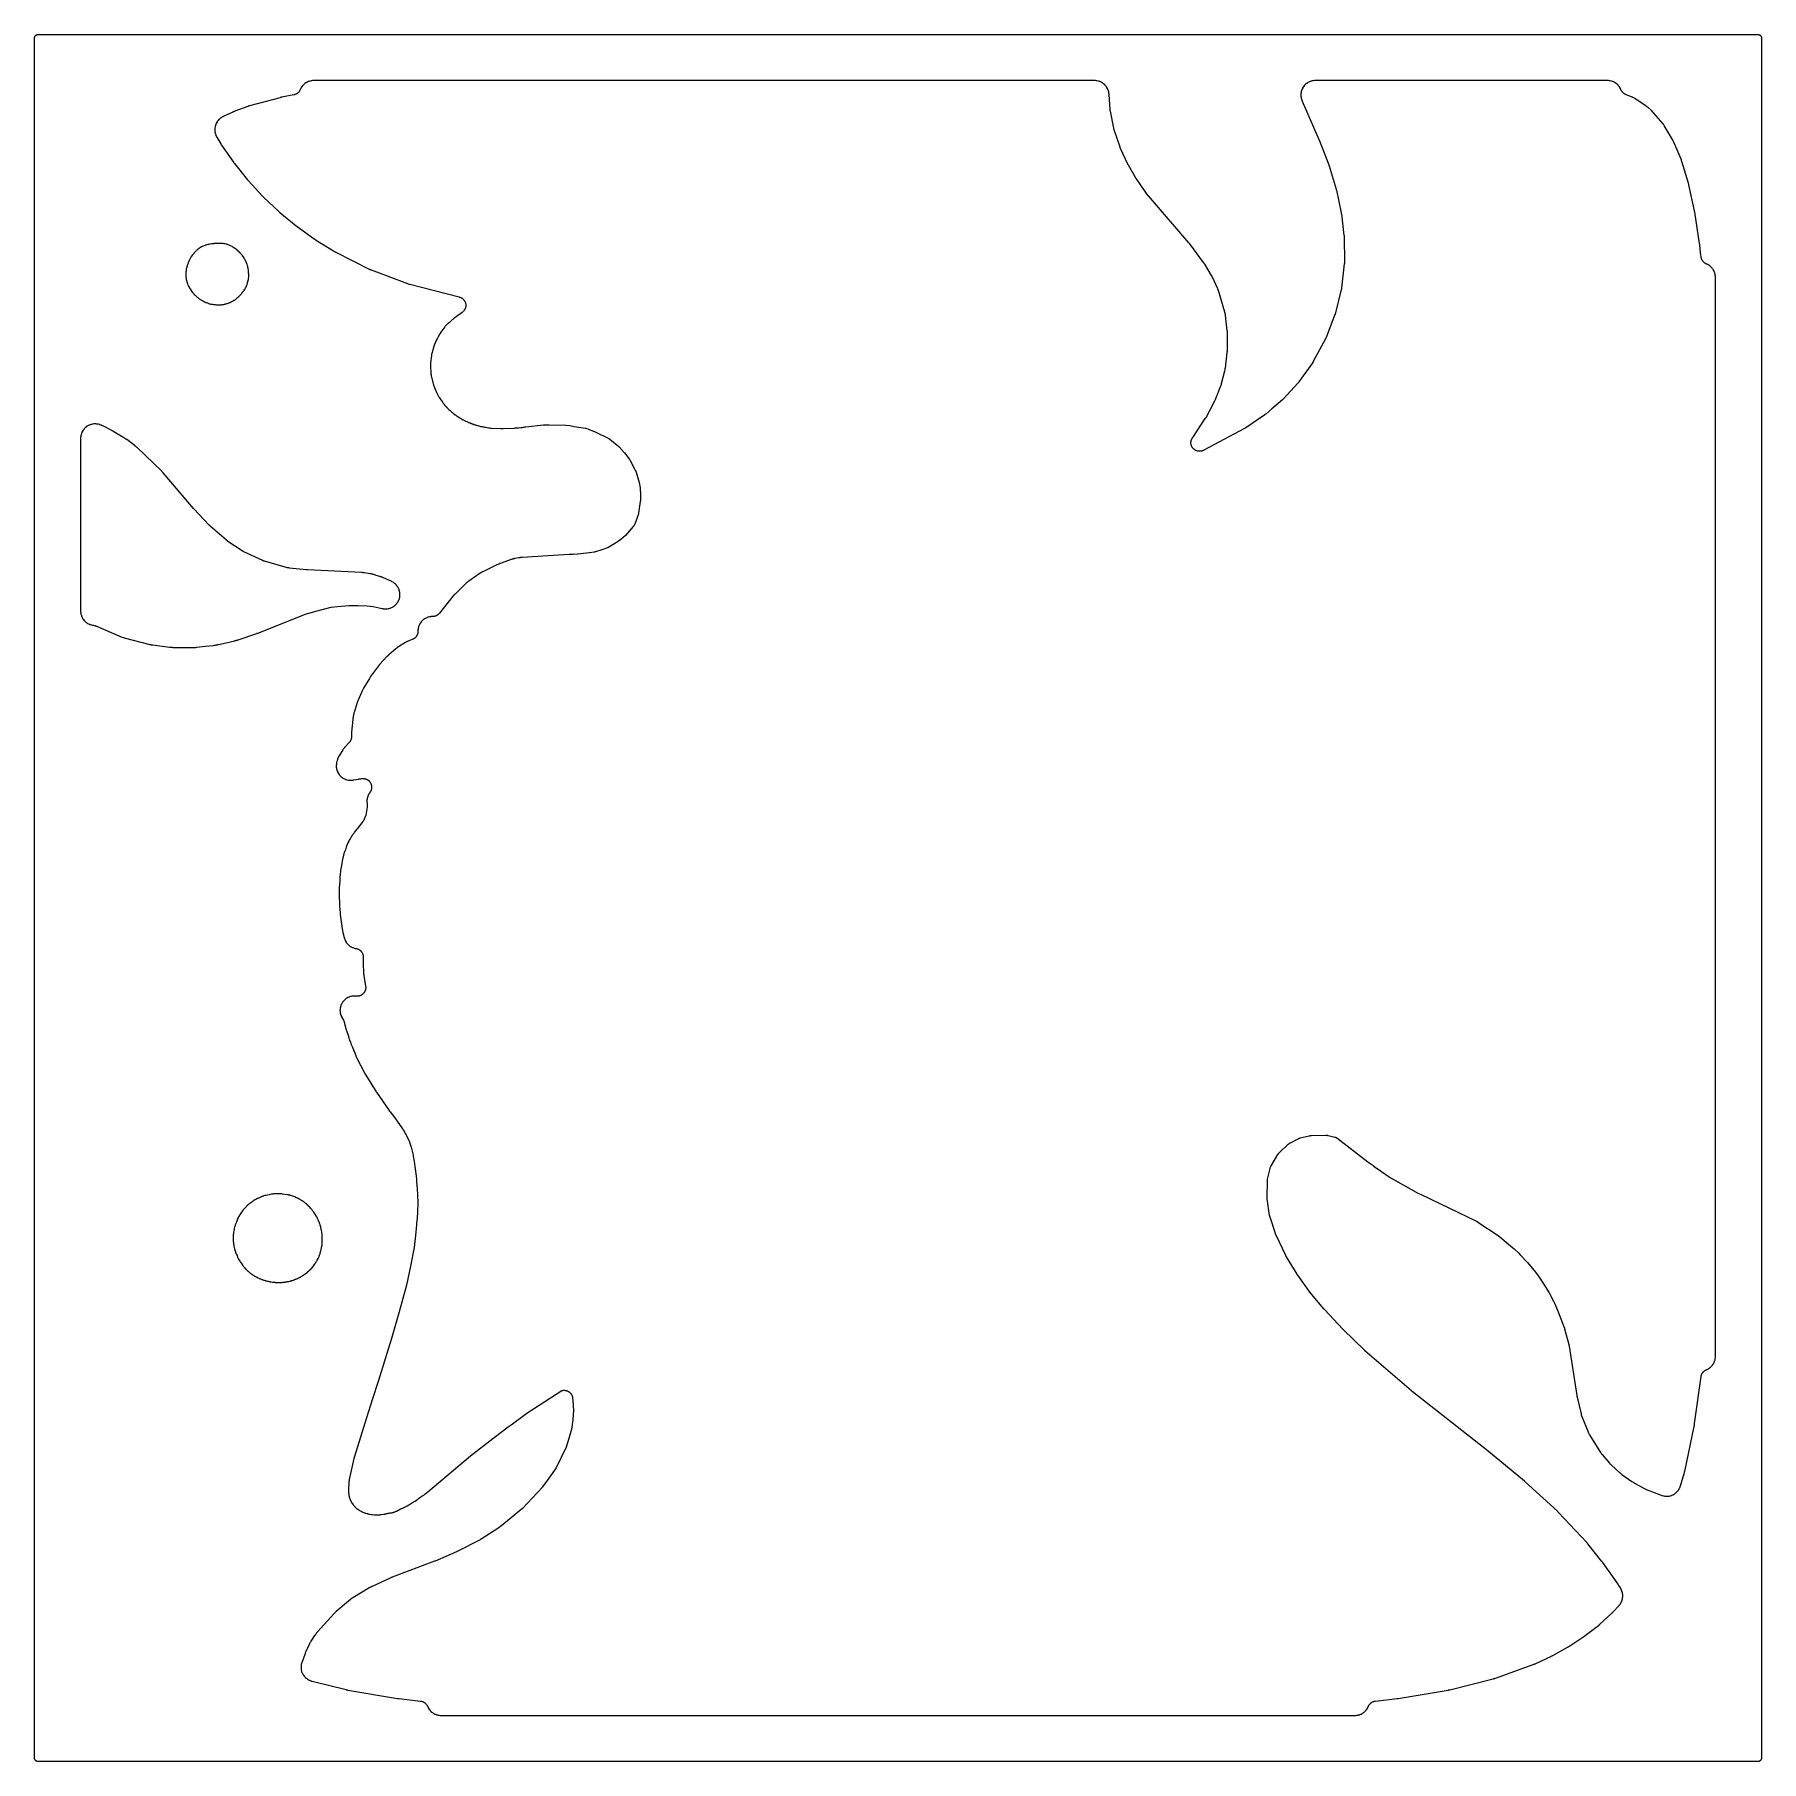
# Model space of a CAD drawing. Header units: millimetres. Extents: x 0 to 300, y 0 to 300.
import ezdxf

# ---------------------------------------------------------------- set-up
doc = ezdxf.new("R2010")
doc.units = ezdxf.units.MM
doc.layers.add('CUT', color=7, linetype='CONTINUOUS')

msp = doc.modelspace()

# ---------------------------------------------------------------- linework, layer by layer
at = {"layer": 'CUT'}
for points in [[(-0.0162, 299.6918), (0.009, 299.745), (0.0392, 299.7954), (0.0743, 299.8427), (0.1137, 299.8863), (0.1573, 299.9257), (0.2046, 299.9608), (0.255, 299.991), (0.3082, 300.0162), (0.3635, 300.036), (0.4206, 300.0503), (0.4788, 300.0589), (0.5522, 300.0625), (1.4375, 300.0625), (2.5582, 300.0625), (141.9381, 300.0625), (154.5924, 300.0625), (193.2472, 300.0625), (193.3883, 300.0625), (246.8707, 300.0625), (298.533, 300.0625), (298.5625, 300.0625), (299.4478, 300.0625), (299.5212, 300.0589), (299.5794, 300.0503), (299.6365, 300.036), (299.6918, 300.0162), (299.745, 299.991), (299.7954, 299.9608), (299.8427, 299.9257), (299.8862, 299.8863), (299.9257, 299.8427), (299.9608, 299.7954), (299.991, 299.745), (300.0162, 299.6918), (300.036, 299.6365), (300.0503, 299.5794), (300.0589, 299.5212), (300.0625, 299.4478), (300.0625, 298.5625), (300.0625, 1.467), (300.0625, 1.4375), (300.0625, 0.5522), (300.0589, 0.4788), (300.0503, 0.4206), (300.036, 0.3635), (300.0162, 0.3082), (299.991, 0.255), (299.9608, 0.2046), (299.9257, 0.1573), (299.8862, 0.1137), (299.8427, 0.0743), (299.7954, 0.0392), (299.745, 0.009), (299.6918, -0.0162), (299.6365, -0.036), (299.5794, -0.0503), (299.5212, -0.0589), (299.4478, -0.0625), (298.5625, -0.0625), (1.4375, -0.0625), (0.5522, -0.0625), (0.4788, -0.0589), (0.4206, -0.0503), (0.3635, -0.036), (0.3082, -0.0162), (0.255, 0.009), (0.2046, 0.0392), (0.1573, 0.0743), (0.1137, 0.1137), (0.0743, 0.1573), (0.0392, 0.2046), (0.009, 0.255), (-0.0162, 0.3082), (-0.036, 0.3635), (-0.0503, 0.4206), (-0.0589, 0.4788), (-0.0625, 0.5522), (-0.0625, 1.4375), (-0.0625, 298.5625), (-0.0625, 299.4478), (-0.0589, 299.5212), (-0.0503, 299.5794), (-0.036, 299.6365)], [(34.5634, 277.8066), (34.5695, 277.7983), (34.6197, 277.7313), (34.6259, 277.7232), (34.6665, 277.6709), (34.6732, 277.6624), (36.9479, 274.8392), (36.954, 274.8318), (36.9969, 274.7803), (37.0035, 274.7724), (37.0581, 274.7091), (37.0648, 274.7015), (37.1087, 274.6522), (37.116, 274.6442), (39.5735, 271.9873), (39.5801, 271.9803), (39.6261, 271.9322), (39.6332, 271.9248), (39.6916, 271.8657), (39.6987, 271.8586), (39.7456, 271.8127), (39.7534, 271.8053), (42.3885, 269.3179), (42.3955, 269.3115), (42.4442, 269.2669), (42.4518, 269.2601), (42.5135, 269.2056), (42.521, 269.1991), (42.5704, 269.1568), (42.5786, 269.15), (45.3863, 266.8358), (45.3936, 266.8299), (45.4446, 266.7892), (45.4525, 266.783), (45.5169, 266.7333), (45.5248, 266.7273), (45.5763, 266.6889), (45.5848, 266.6827), (48.56, 264.5457), (48.5675, 264.5403), (48.6203, 264.5036), (48.6285, 264.498), (48.6952, 264.4533), (48.7033, 264.448), (48.7565, 264.4135), (48.7653, 264.4079), (51.8659, 262.4752), (51.8773, 262.4683), (51.9514, 262.4244), (51.9629, 262.4178), (52.0571, 262.3646), (52.0688, 262.3583), (52.1448, 262.3176), (52.1565, 262.3115), (58.0742, 259.3132), (58.0889, 259.306), (58.1852, 259.2605), (58.2002, 259.2537), (58.3226, 259.1998), (58.3377, 259.1934), (58.4363, 259.1532), (58.4516, 259.1473), (64.7625, 256.7743), (64.7779, 256.7687), (64.8787, 256.7339), (64.8942, 256.7288), (65.0218, 256.6886), (65.0375, 256.6839), (65.14, 256.6547), (65.1559, 256.6504), (73.7416, 254.4551), (73.7841, 254.4431), (73.8614, 254.4193), (73.9444, 254.3891), (73.9987, 254.3664), (74.0783, 254.3282), (74.13, 254.3002), (74.2055, 254.2544), (74.2543, 254.2215), (74.325, 254.1686), (74.3702, 254.1311), (74.4354, 254.0714), (74.4767, 254.0296), (74.5357, 253.9639), (74.5728, 253.9183), (74.6251, 253.8471), (74.6575, 253.798), (74.7025, 253.722), (74.73, 253.67), (74.7673, 253.59), (74.7895, 253.5356), (74.8189, 253.4523), (74.8357, 253.3959), (74.8567, 253.3101), (74.8679, 253.2524), (74.8804, 253.165), (74.8859, 253.1064), (74.8897, 253.0182), (74.8894, 252.9594), (74.8847, 252.8712), (74.8786, 252.8127), (74.8652, 252.7254), (74.8534, 252.6678), (74.8315, 252.5823), (74.8142, 252.5261), (74.784, 252.4431), (74.7612, 252.3889), (74.7231, 252.3092), (74.6951, 252.2575), (74.6493, 252.182), (74.6164, 252.1333), (74.5634, 252.0626), (74.5258, 252.0174), (74.4662, 251.9522), (74.4244, 251.9109), (74.3587, 251.8519), (74.2958, 251.8009), (74.2609, 251.7739), (73.7871, 251.4263), (73.485, 251.2254), (73.4702, 251.2153), (73.3756, 251.1482), (73.3611, 251.1376), (73.2449, 251.0499), (73.2308, 251.039), (73.1402, 250.9663), (73.1265, 250.9549), (73.015, 250.8599), (72.7743, 250.6833), (72.7638, 250.6755), (72.6964, 250.6237), (72.6861, 250.6157), (72.6463, 250.5837), (72.6263, 250.5669), (72.4986, 250.4549), (72.4794, 250.4372), (72.4589, 250.4176), (72.4443, 250.405), (72.3, 250.2736), (72.2782, 250.2528), (72.2369, 250.2112), (72.2264, 250.2004), (72.1644, 250.1348), (72.0943, 250.075), (72.0861, 250.068), (72.0526, 250.0383), (71.8165, 249.8559), (71.8056, 249.8472), (71.7352, 249.7902), (71.7245, 249.7813), (71.683, 249.7461), (71.6622, 249.7275), (71.5315, 249.6057), (71.4926, 249.5658), (71.3739, 249.4324), (71.3558, 249.4111), (71.3216, 249.3688), (71.3129, 249.3579), (71.2576, 249.2862), (71.2492, 249.2751), (70.5698, 248.3515), (70.5628, 248.3417), (70.5175, 248.2775), (70.5106, 248.2676), (70.4842, 248.2284), (70.4711, 248.2081), (70.3885, 248.0745), (70.3762, 248.0537), (70.353, 248.0125), (70.3471, 248.0019), (70.3099, 247.9327), (70.3043, 247.922), (70.0977, 247.5184), (69.9464, 247.2735), (69.9382, 247.26), (69.8865, 247.1712), (69.8788, 247.1574), (69.8491, 247.1033), (69.8347, 247.0752), (69.7457, 246.8901), (69.7327, 246.8613), (69.7264, 246.846), (69.7089, 246.8134), (69.7018, 246.7998), (69.6749, 246.7463), (69.6618, 246.7185), (69.5813, 246.536), (69.5696, 246.5076), (69.5483, 246.4515), (69.543, 246.4371), (69.5099, 246.343), (69.505, 246.3284), (69.4749, 246.2355), (69.4738, 246.2325), (69.4696, 246.2202), (69.4678, 246.2149), (69.4588, 246.1887), (69.4513, 246.1653), (69.4504, 246.1624), (69.4429, 246.1398), (69.4389, 246.1274), (69.4174, 246.0577), (69.2115, 245.4211), (69.2024, 245.3957), (69.1969, 245.3796), (69.1627, 245.2744), (69.1576, 245.2581), (69.1466, 245.2207), (69.1292, 245.1667), (69.1248, 245.1526), (69.0975, 245.0607), (69.0935, 245.0465), (69.0785, 244.9908), (69.0715, 244.9621), (69.0525, 244.875), (69.0415, 244.8392), (69.0377, 244.8264), (69.014, 244.7431), (69.0105, 244.7302), (68.9974, 244.6798), (68.9912, 244.6539), (68.9551, 244.4846), (68.9501, 244.4584), (68.9415, 244.4071), (68.9394, 244.3939), (68.927, 244.3082), (68.9253, 244.295), (68.7654, 242.9866), (68.7639, 242.973), (68.7552, 242.8848), (68.754, 242.8713), (68.7499, 242.8181), (68.7485, 242.7909), (68.7431, 242.6138), (68.7428, 242.5866), (68.7436, 242.5333), (68.744, 242.5197), (68.7473, 242.4311), (68.748, 242.4175), (68.8246, 241.1468), (68.8256, 241.1331), (68.8331, 241.0437), (68.8344, 241.0299), (68.8401, 240.9763), (68.8437, 240.949), (68.8709, 240.7717), (68.8757, 240.7445), (68.8863, 240.6917), (68.8892, 240.6782), (68.9089, 240.5907), (68.9121, 240.5772), (69.2186, 239.3476), (69.2221, 239.3341), (69.2461, 239.2465), (69.25, 239.2331), (69.2656, 239.1808), (69.2742, 239.1542), (69.3343, 238.983), (69.3442, 238.9568), (69.3646, 238.9062), (69.37, 238.8933), (69.406, 238.81), (69.4117, 238.7972), (69.4322, 238.7526), (69.451, 238.6895), (69.4555, 238.675), (69.4739, 238.6188), (69.484, 238.5902), (69.5545, 238.4063), (69.5661, 238.3783), (69.59, 238.3242), (69.5963, 238.3104), (69.6384, 238.2213), (69.6451, 238.2077), (69.7157, 238.0677), (69.7357, 238.0264), (69.7485, 238.0015), (69.757, 237.9858), (69.7661, 237.9678), (69.7936, 237.8952), (69.7982, 237.8836), (69.8163, 237.8387), (69.8261, 237.8158), (69.8917, 237.6708), (69.914, 237.6265), (69.9914, 237.4874), (70.0039, 237.466), (70.0293, 237.4246), (70.0359, 237.4141), (70.0794, 237.3462), (70.0802, 237.345), (70.204, 237.0994), (70.211, 237.086), (70.2574, 236.9995), (70.2647, 236.9863), (70.2938, 236.935), (70.3094, 236.9092), (70.415, 236.7437), (70.4318, 236.7187), (70.466, 236.6706), (70.4749, 236.6584), (70.5338, 236.5799), (70.543, 236.5679), (70.8279, 236.2072), (70.853, 236.1658), (70.8603, 236.154), (70.9085, 236.0784), (70.916, 236.0668), (70.946, 236.022), (70.9619, 235.9994), (71.067, 235.8571), (71.1018, 235.8142), (71.1304, 235.7822), (71.1453, 235.7612), (71.1548, 235.7482), (71.1924, 235.6981), (71.2124, 235.6729), (71.3464, 235.513), (71.3677, 235.489), (71.4105, 235.4432), (71.4216, 235.4316), (71.4948, 235.3572), (71.5063, 235.346), (71.5178, 235.3349), (71.5651, 235.2779), (71.5746, 235.2667), (71.6123, 235.2235), (71.6322, 235.2018), (71.7645, 235.0643), (71.7854, 235.0437), (71.8272, 235.0044), (71.838, 234.9944), (71.9091, 234.9307), (71.9201, 234.921), (72.1656, 234.7116), (72.4165, 234.4701), (72.4262, 234.4611), (72.4894, 234.4028), (72.4992, 234.394), (72.538, 234.3598), (72.5582, 234.3428), (72.6921, 234.235), (72.713, 234.2189), (72.7546, 234.1883), (72.7654, 234.1806), (72.8357, 234.1312), (72.8467, 234.1237), (72.8827, 234.0996), (72.9345, 234.0554), (72.9437, 234.0477), (73.004, 233.9983), (73.0134, 233.9908), (73.0502, 233.9618), (73.0694, 233.9473), (73.1957, 233.8559), (73.2154, 233.8423), (73.2545, 233.8163), (73.2646, 233.8098), (73.3304, 233.7679), (73.3406, 233.7616), (73.3732, 233.7417), (73.4004, 233.7243), (73.4134, 233.7161), (73.8698, 233.439), (74.0037, 233.3494), (74.0143, 233.3425), (74.0836, 233.2982), (74.0943, 233.2915), (74.1366, 233.2657), (74.1584, 233.253), (74.3023, 233.1734), (74.3247, 233.1616), (74.3429, 233.1525), (74.3888, 233.1257), (74.3986, 233.1202), (74.4418, 233.096), (74.4629, 233.0848), (74.5955, 233.0174), (74.6162, 233.0074), (74.6266, 233.0026), (74.6267, 233.0025), (74.7491, 232.9447), (74.7681, 232.9361), (75.1829, 232.7574), (75.2911, 232.7013), (75.301, 232.6963), (75.3697, 232.6622), (75.38, 232.6573), (75.4255, 232.6358), (75.4476, 232.6259), (75.5868, 232.5669), (75.6085, 232.5582), (75.6463, 232.5439), (75.6567, 232.5401), (75.7281, 232.5146), (75.7397, 232.5105), (75.8173, 232.4846), (75.8922, 232.4544), (75.9053, 232.4493), (75.9202, 232.4436), (75.9275, 232.4406), (75.9375, 232.4364), (75.9817, 232.4184), (76.0031, 232.4102), (76.1378, 232.3615), (76.1587, 232.3543), (76.1952, 232.3426), (76.2052, 232.3395), (76.274, 232.3187), (76.2852, 232.3155), (76.2992, 232.3115), (76.3143, 232.3062), (76.4832, 232.2501), (76.5041, 232.2436), (76.6403, 232.2039), (76.6613, 232.1981), (76.7103, 232.1858), (76.9647, 232.1006), (76.9853, 232.0941), (77.1194, 232.0546), (77.1402, 232.0488), (77.3102, 232.0052), (77.3311, 232.0003), (77.4678, 231.9704), (77.4889, 231.9662), (77.6293, 231.9407), (77.6796, 231.9283), (77.6979, 231.9241), (77.8477, 231.892), (77.8661, 231.8883), (77.9862, 231.8665), (78.0047, 231.8635), (78.0329, 231.8592), (78.0335, 231.8591), (78.2198, 231.8308), (78.2434, 231.8278), (78.2955, 231.82), (78.8657, 231.7167), (78.8841, 231.7136), (79.0044, 231.6957), (79.023, 231.6932), (79.1745, 231.6754), (79.1931, 231.6735), (79.3143, 231.6631), (79.333, 231.6618), (80.9527, 231.5734), (80.969, 231.5727), (81.0752, 231.5698), (81.0916, 231.5696), (81.2249, 231.5696), (81.2413, 231.5698), (81.3475, 231.5727), (81.3638, 231.5734), (83.1734, 231.6721), (83.179, 231.6721), (83.1899, 231.6722), (83.266, 231.6737), (83.2773, 231.674), (83.3272, 231.6759), (83.3512, 231.6773), (83.5006, 231.689), (83.5224, 231.6911), (83.5655, 231.6935), (83.5734, 231.694), (83.6283, 231.6977), (83.6368, 231.6983), (83.7051, 231.7039), (83.7134, 231.7047), (83.7673, 231.7098), (83.7761, 231.7107), (84.023, 231.7381), (84.4548, 231.763), (84.4704, 231.7641), (84.5711, 231.7725), (84.5865, 231.774), (84.7127, 231.7878), (84.7281, 231.7897), (84.7637, 231.7946), (84.874, 231.8081), (84.8908, 231.8105), (84.9999, 231.827), (85.0167, 231.8298), (85.2327, 231.8689), (85.2976, 231.8795), (88.3722, 232.2205), (89.3717, 232.223), (92.2665, 232.2028), (92.9406, 232.0921), (93.7356, 231.9616), (94.1239, 231.8978), (95.7166, 231.6362), (96.1112, 231.5425), (96.2229, 231.5048), (97.5116, 230.9839), (99.6339, 229.9138), (99.6436, 229.9088), (99.6585, 229.9011), (99.683, 229.8879), (99.7156, 229.8697), (99.7442, 229.853), (99.7666, 229.8393), (99.7794, 229.8314), (99.7833, 229.8289), (99.8018, 229.8159), (99.8599, 229.7735), (99.8941, 229.7472), (99.9054, 229.7381), (99.9138, 229.7312), (101.4544, 228.4578), (102.0378, 227.8525), (102.0887, 227.7904), (102.2243, 227.625), (102.4497, 227.3502), (103.0852, 226.5753), (103.3595, 226.1923), (103.3631, 226.1857), (103.3684, 226.176), (104.3438, 224.3534), (104.349, 224.3434), (104.356, 224.3299), (104.3758, 224.2894), (104.4071, 224.221), (104.4203, 224.1905), (104.4324, 224.1595), (104.4585, 224.0889), (104.473, 224.0462), (104.4776, 224.0317), (104.4809, 224.0209), (105.0275, 222.1951), (105.175, 221.2763), (105.2091, 220.8757), (105.2178, 220.7745), (105.2342, 220.5822), (105.2469, 220.4328), (105.2345, 219.2498), (105.2342, 219.2345), (105.2332, 219.1988), (105.2327, 219.1835), (105.2319, 219.1649), (105.231, 219.1496), (105.2288, 219.1139), (105.2278, 219.0987), (105.2264, 219.0812), (105.2251, 219.0659), (105.2217, 219.0304), (105.2201, 219.0151), (105.218, 218.9966), (105.2161, 218.9814), (105.2115, 218.946), (105.2094, 218.9308), (104.9093, 216.898), (104.9079, 216.8883), (104.9055, 216.8734), (104.9029, 216.8585), (104.8928, 216.8205), (104.8829, 216.7861), (104.8218, 216.5886), (104.317, 215.1279), (104.3023, 215.0885), (104.2738, 215.017), (104.2391, 214.9406), (104.221, 214.9051), (104.168, 214.8155), (103.9736, 214.5542), (102.6505, 213.003), (101.8455, 212.3078), (101.4371, 212.0034), (100.8882, 211.6605), (99.7484, 210.9677), (99.7371, 210.9609), (99.7218, 210.9519), (99.6757, 210.9266), (99.6475, 210.9122), (99.5996, 210.8919), (99.5517, 210.8731), (99.5354, 210.8673), (99.5232, 210.863), (98.521, 210.5201), (97.43, 210.1679), (97.4197, 210.1646), (97.4036, 210.1597), (97.377, 210.1519), (97.3411, 210.142), (97.3257, 210.138), (97.2931, 210.1325), (97.2781, 210.1304), (97.2669, 210.1288), (95.8539, 209.9448), (94.3294, 209.7613), (94.3238, 209.7606), (94.3176, 209.7599), (93.5347, 209.7131), (93.1451, 209.6898), (92.8335, 209.6711), (90.9809, 209.5603), (84.6799, 209.1908), (84.6625, 209.1896), (84.5494, 209.1796), (84.532, 209.1778), (84.3904, 209.1612), (84.3731, 209.1589), (84.3245, 209.1518), (84.2698, 209.1452), (84.2519, 209.1427), (84.1353, 209.1251), (84.1174, 209.1221), (83.427, 208.996), (83.416, 208.9939), (83.3395, 208.9784), (83.3281, 208.976), (83.2782, 208.9649), (83.2542, 208.9591), (83.2217, 208.9504), (83.1115, 208.9218), (83.0887, 208.9154), (83.0494, 208.9036), (83.0388, 208.9003), (82.9656, 208.8767), (82.9538, 208.8727), (80.8814, 208.1566), (80.8644, 208.1504), (80.7545, 208.1087), (80.7377, 208.102), (80.6014, 208.0455), (80.5848, 208.0383), (80.5663, 208.03), (80.5641, 208.0292), (80.4537, 207.9865), (80.4368, 207.9796), (80.2999, 207.9218), (80.2832, 207.9145), (80.1755, 207.8651), (80.1591, 207.8573), (77.8477, 206.7112), (77.8283, 206.7012), (77.7797, 206.6748), (77.7497, 206.6594), (77.739, 206.6538), (77.6977, 206.6316), (77.6768, 206.6198), (77.5425, 206.5405), (77.5221, 206.5279), (77.4827, 206.5025), (77.4727, 206.4958), (77.4555, 206.4843), (77.393, 206.4443), (77.3749, 206.4322), (75.3881, 205.0555), (75.3783, 205.0485), (75.3148, 205.0027), (75.3052, 204.9955), (75.2676, 204.9672), (75.2486, 204.9523), (75.1276, 204.8531), (75.1093, 204.8375), (75.0759, 204.8079), (75.0417, 204.7817), (75.0228, 204.7666), (74.9024, 204.6665), (74.8842, 204.6507), (74.8492, 204.6191), (74.8403, 204.611), (74.7832, 204.5573), (74.7745, 204.549), (73.0157, 202.8294), (73.003, 202.8166), (72.9217, 202.7322), (72.9094, 202.719), (72.8106, 202.61), (72.7987, 202.5965), (72.7226, 202.5073), (72.7111, 202.4935), (70.2933, 199.4817), (70.2651, 199.4482), (70.2119, 199.3882), (70.1507, 199.3256), (70.108, 199.2859), (70.041, 199.2295), (69.9946, 199.1942), (69.9225, 199.1446), (69.8729, 199.1139), (69.7963, 199.0716), (69.744, 199.0459), (69.6636, 199.0112), (69.609, 198.9907), (69.5257, 198.964), (69.4694, 198.9489), (69.3838, 198.9304), (69.3263, 198.9208), (69.2393, 198.9107), (69.1593, 198.9053), (69.1156, 198.9035), (69.0989, 198.9032), (69.0877, 198.903), (69.0803, 198.903), (69.0613, 198.9026), (69.0344, 198.9016), (69.0304, 198.9014), (68.8624, 198.894), (68.8041, 198.8885), (68.6184, 198.862), (68.5602, 198.8508), (68.3782, 198.8061), (68.3214, 198.7892), (68.1447, 198.7268), (68.0898, 198.7043), (67.9201, 198.6248), (67.8678, 198.597), (67.7068, 198.5011), (67.6574, 198.4683), (67.5067, 198.357), (67.4608, 198.3195), (67.3217, 198.1939), (67.2798, 198.152), (67.1538, 198.0133), (67.1162, 197.9675), (67.0045, 197.817), (66.9716, 197.7677), (66.8753, 197.6069), (66.8474, 197.5546), (66.7675, 197.3852), (66.7449, 197.3304), (66.682, 197.1538), (66.665, 197.0971), (66.6199, 196.9152), (66.6085, 196.857), (66.5815, 196.6716), (66.5759, 196.6126), (66.5673, 196.4228), (66.5667, 196.3931), (66.5669, 196.3493), (66.5659, 196.3036), (66.562, 196.2199), (66.553, 196.1288), (66.544, 196.0686), (66.5259, 195.979), (66.5108, 195.92), (66.4837, 195.8326), (66.4627, 195.7754), (66.4269, 195.6913), (66.4002, 195.6365), (66.356, 195.5565), (66.3239, 195.5047), (66.2717, 195.4295), (66.2345, 195.3813), (66.1751, 195.3118), (66.1332, 195.2676), (66.067, 195.2045), (66.0208, 195.1648), (65.9485, 195.1088), (65.8985, 195.074), (65.8209, 195.0255), (65.7677, 194.996), (65.6856, 194.9557), (65.6086, 194.9226), (65.5661, 194.9057), (64.9805, 194.689), (64.9664, 194.6836), (64.8756, 194.6474), (64.8617, 194.6416), (64.8076, 194.6185), (64.7803, 194.6059), (64.6046, 194.52), (64.5779, 194.5061), (64.5264, 194.4777), (64.5134, 194.4702), (64.429, 194.4208), (64.4161, 194.413), (63.1019, 193.598), (63.0925, 193.5921), (63.0276, 193.5501), (63.018, 193.5438), (62.9759, 193.5154), (62.956, 193.5014), (62.8332, 193.4112), (62.8146, 193.397), (62.7827, 193.3716), (62.7741, 193.3646), (62.7152, 193.3159), (62.7057, 193.3079), (61.4955, 192.2638), (61.4826, 192.2524), (61.4, 192.1769), (61.3875, 192.1651), (61.2866, 192.0674), (61.2744, 192.0553), (61.1963, 191.9752), (61.1845, 191.9627), (59.9717, 190.6456), (59.9609, 190.6335), (59.8914, 190.5537), (59.8809, 190.5413), (59.7964, 190.4389), (59.7862, 190.4262), (59.7211, 190.3429), (59.7113, 190.3299), (58.3465, 188.4801), (58.3373, 188.4674), (58.2789, 188.3837), (58.2701, 188.3707), (58.1995, 188.2637), (58.191, 188.2505), (58.137, 188.1639), (58.1289, 188.1504), (57.1352, 186.4581), (57.1276, 186.4448), (57.0792, 186.3573), (57.0719, 186.3437), (57.014, 186.2324), (57.0071, 186.2187), (56.9633, 186.1289), (56.9567, 186.1149), (56.1723, 184.3972), (56.1648, 184.3803), (56.1183, 184.2694), (56.1114, 184.2522), (56.0572, 184.1113), (56.0509, 184.0939), (56.0112, 183.9803), (56.0054, 183.9628), (55.458, 182.2238), (55.4536, 182.2093), (55.4264, 182.1146), (55.4224, 182.1), (55.4075, 182.0427), (55.4006, 182.0132), (55.3607, 181.8204), (55.3553, 181.7905), (55.3463, 181.7321), (55.3442, 181.7171), (55.3316, 181.6194), (55.3298, 181.6043), (55.0409, 178.8058), (55.0397, 178.7927), (55.0328, 178.7073), (55.0319, 178.6942), (55.0288, 178.6427), (55.0279, 178.6164), (55.0253, 178.4452), (55.0255, 178.4188), (55.027, 178.3673), (55.0275, 178.3542), (55.0319, 178.2686), (55.0327, 178.2555), (55.0364, 178.2047), (55.0385, 178.1592), (55.0404, 178.0757), (55.0378, 177.9846), (55.033, 177.9242), (55.0212, 177.8338), (55.0103, 177.7741), (54.9895, 177.6854), (54.9726, 177.6271), (54.9429, 177.541), (54.9202, 177.4847), (54.8819, 177.4021), (54.8536, 177.3484), (54.8072, 177.27), (54.7736, 177.2194), (54.7195, 177.1461), (54.6665, 177.0816), (54.6367, 177.0471), (53.8722, 176.2058), (53.8633, 176.1958), (53.8061, 176.13), (53.7974, 176.1198), (53.764, 176.0795), (53.7473, 176.0585), (53.6421, 175.9195), (53.6263, 175.8978), (53.5966, 175.8546), (53.5891, 175.8435), (53.5413, 175.7707), (53.534, 175.7594), (52.8862, 174.7234), (52.8785, 174.7107), (52.8292, 174.6273), (52.8218, 174.6144), (52.7934, 174.5636), (52.7796, 174.5373), (52.6949, 174.3662), (52.6712, 174.3116), (52.6039, 174.133), (52.5941, 174.1048), (52.5763, 174.0495), (52.5719, 174.0352), (52.5446, 173.9423), (52.5406, 173.928), (52.4702, 173.6644), (52.4667, 173.6504), (52.4447, 173.5592), (52.4415, 173.5452), (52.4295, 173.4901), (52.4241, 173.4617), (52.3938, 173.2793), (52.3871, 173.222), (52.3746, 173.04), (52.3734, 172.9823), (52.3785, 172.7999), (52.3828, 172.7424), (52.4054, 172.5613), (52.4153, 172.5045), (52.4551, 172.3264), (52.4704, 172.2708), (52.5272, 172.0974), (52.5477, 172.0435), (52.6209, 171.8764), (52.6465, 171.8247), (52.7354, 171.6653), (52.7659, 171.6163), (52.8696, 171.4663), (52.9047, 171.4205), (53.0224, 171.2811), (53.0617, 171.2388), (53.1922, 171.1114), (53.2354, 171.0731), (53.3776, 170.9588), (53.4243, 170.9248), (53.5768, 170.8247), (53.6265, 170.7954), (53.7879, 170.7103), (53.8402, 170.6859), (54.009, 170.6168), (54.0634, 170.5976), (54.2381, 170.545), (54.2941, 170.531), (54.473, 170.4955), (54.5301, 170.4869), (54.7116, 170.4687), (54.7693, 170.4658), (54.9517, 170.4651), (55.0094, 170.4676), (55.1935, 170.4847), (55.2222, 170.4881), (55.278, 170.496), (55.2923, 170.4982), (55.3848, 170.5135), (55.399, 170.5161), (56.1692, 170.6632), (56.1744, 170.6642), (56.1747, 170.6642), (56.1908, 170.6673), (56.2448, 170.6759), (56.3712, 170.6922), (56.4256, 170.6975), (56.5057, 170.7029), (56.521, 170.7041), (56.596, 170.7111), (56.6278, 170.7149), (56.8281, 170.7443), (56.8369, 170.7461), (56.9082, 170.7532), (56.9966, 170.7575), (57.0554, 170.7575), (57.1438, 170.7532), (57.2024, 170.7474), (57.2898, 170.7345), (57.3476, 170.723), (57.4334, 170.7015), (57.4897, 170.6844), (57.573, 170.6546), (57.6274, 170.632), (57.7073, 170.5942), (57.7592, 170.5664), (57.835, 170.5209), (57.884, 170.4881), (57.955, 170.4354), (58.0004, 170.398), (58.0659, 170.3386), (58.1075, 170.2969), (58.1668, 170.2313), (58.2041, 170.1857), (58.2567, 170.1146), (58.2894, 170.0657), (58.3348, 169.9897), (58.3624, 169.9378), (58.4001, 169.8578), (58.4226, 169.8033), (58.4522, 169.72), (58.4692, 169.6637), (58.4906, 169.5778), (58.502, 169.5201), (58.5148, 169.4326), (58.5204, 169.374), (58.5246, 169.2856), (58.5245, 169.2267), (58.5199, 169.1384), (58.514, 169.0798), (58.5008, 168.9924), (58.4892, 168.9347), (58.4675, 168.8489), (58.4503, 168.7926), (58.4203, 168.7094), (58.3976, 168.6551), (58.3596, 168.5753), (58.3317, 168.5234), (58.286, 168.4477), (58.2408, 168.3805), (58.2152, 168.3444), (58.2021, 168.3268), (58.1849, 168.3027), (58.079, 168.1451), (58.0484, 168.0943), (57.9598, 167.9293), (57.9343, 167.8758), (57.8624, 167.7029), (57.8424, 167.6471), (57.7878, 167.4679), (57.7734, 167.4104), (57.7368, 167.2267), (57.7281, 167.1681), (57.7098, 166.9817), (57.7069, 166.9226), (57.7071, 166.7327), (57.7079, 166.703), (57.7108, 166.6452), (57.7117, 166.6305), (57.7189, 166.5344), (57.7202, 166.5197), (57.7563, 166.1593), (57.7571, 166.1501), (57.7584, 166.1359), (57.7602, 166.1123), (57.7622, 166.0806), (57.7636, 166.0525), (57.7637, 166.0485), (57.7639, 165.999), (57.7623, 165.9315), (57.7586, 165.8675), (57.7543, 165.8223), (57.75, 165.785), (57.7483, 165.7729), (57.747, 165.7638), (57.6, 164.7671), (57.5982, 164.7552), (57.5956, 164.7392), (57.5867, 164.692), (57.5697, 164.6138), (57.5616, 164.5793), (57.552, 164.5453), (57.5289, 164.4686), (57.5138, 164.423), (57.5083, 164.4078), (57.5041, 164.3965), (57.2425, 163.7012), (57.2384, 163.6905), (57.2328, 163.6761), (57.215, 163.6339), (57.1929, 163.5849), (57.1572, 163.5142), (57.1197, 163.4473), (57.0775, 163.3793), (57.0461, 163.3335), (57.0188, 163.2958), (57.0096, 163.2838), (57.0026, 163.2748), (56.0562, 162.0674), (56.038, 162.0474), (56.0281, 162.0363), (55.9647, 161.9631), (55.9551, 161.9518), (55.7097, 161.6539), (55.6982, 161.6395), (55.625, 161.5449), (55.614, 161.5302), (55.5258, 161.4087), (55.5153, 161.3936), (55.448, 161.2947), (55.4379, 161.2794), (55.4354, 161.2755), (55.3613, 161.1809), (55.3537, 161.1709), (55.3047, 161.1057), (55.2973, 161.0956), (55.2687, 161.0558), (55.2544, 161.0351), (55.1649, 160.8988), (55.1516, 160.8776), (55.1376, 160.8542), (55.0907, 160.7912), (55.0828, 160.7803), (55.0525, 160.7376), (55.0375, 160.7154), (54.9431, 160.569), (54.9291, 160.5461), (54.9027, 160.5009), (54.8961, 160.4892), (54.8539, 160.413), (54.8475, 160.4012), (54.7598, 160.234), (54.7538, 160.2255), (54.7468, 160.2153), (54.702, 160.149), (54.6952, 160.1387), (54.6691, 160.0983), (54.6562, 160.0773), (54.5761, 159.9413), (54.5529, 159.8978), (54.5052, 159.7991), (54.501, 159.7917), (54.4854, 159.7617), (54.389, 159.564), (54.375, 159.5332), (54.3495, 159.4723), (54.3432, 159.4566), (54.3188, 159.3935), (54.305, 159.3672), (54.2984, 159.3543), (54.2566, 159.2698), (54.2504, 159.2567), (54.2265, 159.2054), (54.2149, 159.1788), (54.1439, 159.0043), (54.1337, 158.9772), (54.1149, 158.9238), (54.1102, 158.9101), (54.0811, 158.8205), (54.0768, 158.8066), (53.9551, 158.3986), (53.8199, 158.0479), (53.8154, 158.0357), (53.7868, 157.9565), (53.7825, 157.9443), (53.7664, 157.8963), (53.7586, 157.8716), (53.7119, 157.7099), (53.7052, 157.6848), (53.6933, 157.6356), (53.6903, 157.623), (53.6896, 157.6195), (53.6832, 157.6006), (53.6797, 157.5897), (53.6648, 157.542), (53.658, 157.5188), (53.6189, 157.3737), (53.6133, 157.3512), (53.6044, 157.312), (53.602, 157.3013), (53.5866, 157.2275), (53.5842, 157.2155), (53.5534, 157.0519), (53.5269, 156.9632), (53.5213, 156.9431), (53.4871, 156.8118), (53.4822, 156.7915), (53.445, 156.6255), (53.4408, 156.6051), (53.4158, 156.4718), (53.4123, 156.4512), (53.3394, 155.9713), (53.1563, 155.0391), (53.1529, 155.0206), (53.1331, 154.8995), (53.1303, 154.8809), (53.1102, 154.7283), (53.108, 154.7096), (53.0958, 154.5875), (53.0943, 154.5687), (53.0681, 154.1857), (53.0517, 154.0773), (53.0494, 154.0606), (53.036, 153.952), (53.0341, 153.9352), (53.0212, 153.7984), (53.0198, 153.7816), (53.0125, 153.6724), (53.0116, 153.6556), (52.9854, 152.9738), (52.9803, 152.8992), (52.9012, 151.8221), (52.9003, 151.8079), (52.8957, 151.716), (52.8952, 151.7018), (52.893, 151.6194), (52.8813, 151.447), (52.8803, 151.4302), (52.876, 151.3212), (52.8755, 151.3045), (52.8739, 151.1676), (52.8739, 151.1508), (52.8756, 151.0417), (52.8761, 151.025), (52.8944, 150.6069), (52.8882, 150.4462), (52.8878, 150.4315), (52.8865, 150.3357), (52.8865, 150.321), (52.8878, 150.2008), (52.8881, 150.186), (52.8915, 150.0903), (52.8922, 150.0756), (52.9369, 149.329), (52.9534, 148.549), (52.9538, 148.5364), (52.9572, 148.4547), (52.9579, 148.4422), (52.9643, 148.3397), (52.9652, 148.3272), (52.9721, 148.2457), (52.9733, 148.2332), (53.016, 147.8278), (53.0244, 147.6214), (53.0251, 147.6067), (53.0273, 147.5736), (53.0277, 147.5661), (53.0298, 147.5352), (53.0314, 147.5113), (53.0318, 147.5058), (53.0339, 147.4741), (53.0351, 147.4599), (53.0456, 147.3445), (53.0471, 147.3304), (53.0576, 147.2387), (53.0594, 147.2246), (53.0656, 147.1806), (53.0685, 147.132), (53.0694, 147.1192), (53.0761, 147.0361), (53.0773, 147.0234), (53.088, 146.9193), (53.0895, 146.9065), (53.0998, 146.8238), (53.1015, 146.8111), (53.1785, 146.285), (53.2089, 145.9967), (53.2106, 145.9819), (53.2231, 145.8864), (53.2252, 145.8717), (53.2341, 145.8145), (53.2393, 145.7853), (53.2778, 145.5992), (53.2802, 145.5899), (53.4261, 144.5927), (53.4413, 144.4837), (53.4437, 144.4682), (53.4493, 144.4342), (53.4609, 144.355), (53.4633, 144.3402), (53.4799, 144.2437), (53.4826, 144.2288), (53.5065, 144.1082), (53.5096, 144.0935), (53.5311, 143.9979), (53.5346, 143.9833), (53.7476, 143.1339), (53.7513, 143.1198), (53.7766, 143.0286), (53.7806, 143.0147), (53.7971, 142.9602), (53.8062, 142.9326), (53.869, 142.7569), (53.8912, 142.703), (53.9695, 142.5365), (53.9969, 142.4851), (54.091, 142.327), (54.1232, 142.2784), (54.2322, 142.1302), (54.2689, 142.085), (54.3918, 141.948), (54.4327, 141.9066), (54.5683, 141.7821), (54.6131, 141.7449), (54.7601, 141.6341), (54.8082, 141.6014), (54.9653, 141.5054), (55.0164, 141.4775), (55.182, 141.3972), (55.2355, 141.3744), (55.4081, 141.3105), (55.4636, 141.293), (55.6416, 141.2462), (55.6986, 141.2341), (55.7871, 141.2198), (55.8307, 141.2116), (55.9103, 141.1947), (55.9961, 141.172), (56.0525, 141.154), (56.1356, 141.1229), (56.1899, 141.0995), (56.2696, 141.0604), (56.3213, 141.0317), (56.3968, 140.9849), (56.4454, 140.9513), (56.5159, 140.8973), (56.561, 140.8591), (56.6258, 140.7984), (56.6669, 140.7559), (56.7254, 140.6891), (56.7622, 140.6428), (56.8138, 140.5706), (56.8458, 140.5209), (56.8901, 140.4439), (56.917, 140.3913), (56.9534, 140.3103), (56.975, 140.2553), (57.0034, 140.1711), (57.0194, 140.1142), (57.0393, 140.0277), (57.0497, 139.9695), (57.061, 139.8814), (57.0656, 139.8225), (57.0681, 139.7337), (57.0664, 139.6524), (57.0644, 139.608), (57.0316, 139.1427), (57.0306, 139.1239), (57.0258, 139.0013), (57.0254, 138.9824), (57.0254, 138.9816), (57.0243, 138.8285), (57.0244, 138.8096), (57.0274, 138.687), (57.0281, 138.6681), (57.1248, 136.9312), (57.1259, 136.9149), (57.1347, 136.8088), (57.1363, 136.7925), (57.151, 136.6597), (57.153, 136.6435), (57.1676, 136.538), (57.17, 136.5218), (57.474, 134.694), (57.48, 134.6513), (57.4892, 134.5727), (57.4952, 134.4866), (57.4964, 134.4292), (57.494, 134.3429), (57.4897, 134.2856), (57.4791, 134.2), (57.4693, 134.1433), (57.4506, 134.0591), (57.4354, 134.0037), (57.4087, 133.9216), (57.3883, 133.8679), (57.3538, 133.7888), (57.3284, 133.7372), (57.2865, 133.6618), (57.2562, 133.6129), (57.2073, 133.5419), (57.1724, 133.4961), (57.1169, 133.4301), (57.0779, 133.3879), (57.0163, 133.3274), (56.9734, 133.2892), (56.9063, 133.2349), (56.86, 133.201), (56.788, 133.1534), (56.7386, 133.124), (56.6623, 133.0835), (56.6104, 133.059), (56.5306, 133.026), (56.4765, 133.0066), (56.394, 132.9814), (56.3383, 132.9673), (56.2537, 132.9501), (56.1969, 132.9414), (56.1111, 132.9324), (56.0537, 132.9292), (55.9674, 132.9284), (55.8884, 132.9316), (55.8453, 132.9343), (55.644, 132.9519), (55.5851, 132.9542), (55.3989, 132.9522), (55.3401, 132.9487), (55.1549, 132.9284), (55.0968, 132.9191), (54.9145, 132.8808), (54.8575, 132.8659), (54.6799, 132.8099), (54.6246, 132.7894), (54.4534, 132.7162), (54.4004, 132.6905), (54.2371, 132.6009), (54.1869, 132.57), (54.0332, 132.4648), (53.9863, 132.4292), (53.8436, 132.3095), (53.8004, 132.2694), (53.6702, 132.1362), (53.6311, 132.0922), (53.5146, 131.9469), (53.48, 131.8991), (53.3783, 131.7431), (53.3486, 131.6923), (53.2627, 131.527), (53.2381, 131.4735), (53.1688, 131.3006), (53.1496, 131.2449), (53.0976, 131.0661), (53.0839, 131.0088), (53.0497, 130.8257), (53.0417, 130.7673), (53.0256, 130.5817), (53.0234, 130.5229), (53.0256, 130.3366), (53.0291, 130.2778), (53.0496, 130.0927), (53.0589, 130.0345), (53.0974, 129.8523), (53.1124, 129.7953), (53.1685, 129.6177), (53.189, 129.5625), (53.2623, 129.3913), (53.2881, 129.3383), (53.3779, 129.1751), (53.4088, 129.125), (53.5194, 128.9636), (53.5493, 128.9175), (53.5598, 128.9014), (53.566, 128.8921), (53.6149, 128.8115), (53.6446, 128.7562), (53.6848, 128.671), (53.7086, 128.6129), (53.7396, 128.5239), (53.7638, 128.4409), (53.7758, 128.3953), (54.0273, 127.3251), (54.031, 127.3102), (54.0562, 127.2138), (54.0603, 127.1991), (54.0951, 127.0789), (54.0996, 127.0642), (54.1297, 126.9692), (54.1346, 126.9547), (54.4753, 125.9696), (54.5045, 125.8569), (54.5077, 125.845), (54.5293, 125.7678), (54.5328, 125.7559), (54.5468, 125.7098), (54.5481, 125.7056), (54.5551, 125.6817), (54.5606, 125.6638), (54.6077, 125.5183), (54.6138, 125.5006), (54.655, 125.3859), (54.6616, 125.3684), (54.8369, 124.9244), (54.913, 124.7045), (54.9172, 124.6926), (54.9458, 124.6154), (54.9503, 124.6036), (54.9881, 124.5075), (54.9929, 124.4958), (55.0246, 124.4199), (55.0296, 124.4083), (55.1304, 124.1811), (55.7486, 122.6154), (55.7544, 122.6013), (55.793, 122.5102), (55.7992, 122.4963), (55.8506, 122.3832), (55.8571, 122.3695), (55.9003, 122.2805), (55.9071, 122.2669), (57.2742, 119.6252), (57.2791, 119.616), (57.3135, 119.5523), (57.3188, 119.5425), (57.3632, 119.4639), (57.3686, 119.4545), (57.4048, 119.393), (57.4108, 119.383), (59.2294, 116.4248), (59.2338, 116.4177), (59.265, 116.3685), (59.2699, 116.3609), (59.3097, 116.3002), (59.3146, 116.2928), (59.3468, 116.2453), (59.3521, 116.2375), (61.5885, 113.0415), (61.5938, 113.034), (61.6317, 112.9816), (61.6376, 112.9736), (61.6859, 112.9091), (61.6918, 112.9014), (61.7307, 112.851), (61.7372, 112.8429), (62.3695, 112.0551), (63.3714, 110.6496), (63.9012, 109.8988), (63.9073, 109.889), (63.9146, 109.8771), (63.9313, 109.8494), (63.9383, 109.8375), (63.9468, 109.8228), (63.9537, 109.8108), (63.9696, 109.7826), (63.9763, 109.7704), (64.332, 109.1131), (65.0764, 107.6654), (65.0822, 107.6539), (65.0899, 107.6384), (65.1114, 107.5918), (65.1214, 107.5684), (65.1248, 107.5566), (65.3709, 106.6864), (65.7125, 105.3292), (65.7161, 105.3065), (65.7209, 105.2767), (65.7474, 105.1095), (65.8942, 104.1838), (66.2464, 101.6732), (66.3037, 101.0659), (66.3289, 100.7982), (66.3396, 100.6846), (66.3884, 100.1666), (66.4958, 98.5352), (66.529, 96.918), (66.5142, 95.5265), (66.4071, 94.306), (66.3352, 93.4873), (66.3118, 93.2211), (66.1455, 91.3273), (65.9204, 89.2747), (65.2673, 85.9967), (64.5784, 82.718), (63.3048, 78.0808), (62.0009, 73.444), (59.6383, 65.9573), (58.6845, 62.9348), (57.6426, 59.633), (55.5259, 52.9257), (55.5213, 52.9109), (55.5173, 52.8978), (55.4923, 52.8119), (55.4886, 52.7986), (55.4596, 52.6901), (55.4563, 52.6767), (55.4352, 52.5898), (55.4321, 52.5764), (54.6404, 48.9426), (54.6365, 48.9231), (54.6132, 48.796), (54.6099, 48.7764), (54.586, 48.616), (54.5834, 48.5963), (54.5685, 48.4679), (54.5666, 48.4481), (54.5641, 48.4177), (54.5499, 48.3058), (54.5473, 48.2813), (54.5432, 48.2333), (54.5423, 48.221), (54.5371, 48.141), (54.5364, 48.1287), (54.532, 48.0273), (54.492, 47.5402), (54.4911, 47.5274), (54.486, 47.4441), (54.4854, 47.4313), (54.4834, 47.3812), (54.483, 47.3556), (54.4836, 47.1889), (54.4842, 47.1632), (54.4865, 47.1131), (54.4873, 47.1003), (54.4911, 47.0434), (54.4907, 47.0175), (54.4906, 47.0014), (54.4912, 46.9387), (54.4924, 46.9066), (54.5056, 46.6982), (54.5085, 46.6661), (54.5158, 46.6038), (54.5179, 46.5879), (54.5329, 46.4845), (54.5354, 46.4686), (54.5487, 46.3914), (54.5513, 46.3624), (54.5527, 46.3488), (54.5626, 46.2603), (54.5643, 46.2467), (54.5715, 46.1936), (54.5758, 46.1666), (54.6073, 45.9938), (54.6196, 45.9404), (54.6668, 45.7712), (54.6747, 45.745), (54.6914, 45.6941), (54.6959, 45.6812), (54.7207, 45.6111), (54.7286, 45.588), (54.7351, 45.5718), (54.7852, 45.4398), (54.7913, 45.4246), (54.8319, 45.3259), (54.8383, 45.3108), (54.8643, 45.2523), (54.8785, 45.2226), (54.9742, 45.0354), (55.0073, 44.9786), (55.0944, 44.8462), (55.1014, 44.8347), (55.1183, 44.8081), (55.2314, 44.6404), (55.2694, 44.5901), (55.3994, 44.4352), (55.4203, 44.4116), (55.4624, 44.3666), (55.4733, 44.3552), (55.5315, 44.2961), (55.5513, 44.2733), (55.5604, 44.2631), (55.5964, 44.2234), (55.6153, 44.2035), (55.7395, 44.0787), (55.78, 44.0416), (55.915, 43.9288), (55.932, 43.9152), (55.9351, 43.9125), (55.9549, 43.8958), (56.0839, 43.7912), (56.1256, 43.7604), (56.2632, 43.6674), (56.285, 43.6534), (56.3281, 43.6269), (56.3392, 43.6202), (56.4119, 43.5777), (56.4134, 43.5768), (56.4619, 43.5449), (56.4732, 43.5376), (56.5178, 43.5097), (56.541, 43.4959), (56.6914, 43.4108), (56.7394, 43.3864), (56.8441, 43.3391), (56.9045, 43.3078), (56.9207, 43.2997), (56.9843, 43.2692), (57.0174, 43.2545), (57.2352, 43.1657), (57.2691, 43.1531), (57.336, 43.1304), (57.3532, 43.1249), (57.4657, 43.0905), (57.4831, 43.0855), (57.749, 43.0129), (57.8185, 42.991), (57.8357, 42.9859), (57.9028, 42.9669), (57.9376, 42.9582), (58.0402, 42.9357), (58.0835, 42.9252), (58.1002, 42.9214), (58.1655, 42.9075), (58.1992, 42.9014), (58.4191, 42.8676), (58.4531, 42.8634), (58.5196, 42.8571), (58.5366, 42.8557), (58.6477, 42.8483), (58.6648, 42.8474), (58.676, 42.847), (59.0271, 42.813), (59.042, 42.8117), (59.1391, 42.8048), (59.154, 42.8039), (59.2124, 42.8012), (59.2424, 42.8005), (59.4369, 42.8012), (59.4668, 42.802), (59.5252, 42.8051), (59.5401, 42.8061), (59.615, 42.812), (59.6835, 42.811), (59.6977, 42.8109), (59.7529, 42.8114), (59.7811, 42.8124), (59.9644, 42.8227), (59.9926, 42.8249), (60.0475, 42.8306), (60.0616, 42.8322), (60.1527, 42.8439), (60.1667, 42.8458), (60.6348, 42.9168), (60.6534, 42.9187), (60.6706, 42.9207), (60.7819, 42.9355), (60.799, 42.938), (60.8655, 42.9488), (60.8994, 42.9553), (60.9218, 42.9603), (60.9856, 42.9699), (61.001, 42.9725), (61.1006, 42.9902), (61.1159, 42.9932), (61.1755, 43.0054), (61.2059, 43.0124), (61.4017, 43.0634), (61.4316, 43.072), (61.4896, 43.0903), (61.5044, 43.0952), (61.5572, 43.1134), (61.6892, 43.1192), (61.7489, 43.1249), (61.9392, 43.1525), (61.9687, 43.1576), (62.0262, 43.1689), (62.0409, 43.172), (62.1207, 43.1898), (62.1525, 43.1978), (62.251, 43.2255), (62.2681, 43.2306), (62.3343, 43.2513), (62.3679, 43.2629), (62.5838, 43.3449), (62.6167, 43.3585), (62.6799, 43.387), (62.6961, 43.3945), (62.8, 43.445), (62.8159, 43.453), (63.5387, 43.8306), (63.753, 43.9049), (63.7693, 43.9108), (63.875, 43.9509), (63.8912, 43.9573), (63.9539, 43.9832), (63.9857, 43.9974), (64.1891, 44.0955), (64.22, 44.1115), (64.229, 44.1166), (64.2772, 44.1376), (64.3066, 44.1514), (64.495, 44.2463), (64.5237, 44.2617), (64.5787, 44.2933), (64.5926, 44.3015), (64.6828, 44.3565), (64.6965, 44.3652), (65.2598, 44.73), (65.6176, 44.9169), (65.6363, 44.9271), (65.7566, 44.9956), (65.7749, 45.0064), (65.9227, 45.0976), (65.9407, 45.1091), (66.0559, 45.1859), (66.0734, 45.198), (66.8972, 45.7905), (67.4475, 46.147), (67.4636, 46.1578), (67.5666, 46.2293), (67.5823, 46.2406), (67.7087, 46.3345), (67.724, 46.3463), (67.8223, 46.4244), (67.8372, 46.4366), (67.8509, 46.4483), (68.0708, 46.6348), (68.0746, 46.6376), (68.1357, 46.6833), (68.1451, 46.6904), (68.2201, 46.7488), (68.2292, 46.756), (68.2876, 46.8033), (68.2971, 46.8111), (75.7035, 53.0649), (79.5719, 56.0402), (81.277, 57.3516), (81.7753, 57.7204), (82.249, 58.0711), (82.754, 58.4449), (85.2898, 60.322), (85.6426, 60.5649), (91.5943, 64.4003), (91.6793, 64.4195), (91.7379, 64.4296), (91.8267, 64.4405), (91.8861, 64.4448), (91.9755, 64.4468), (92.035, 64.4452), (92.1242, 64.4383), (92.1832, 64.4308), (92.2713, 64.4151), (92.3293, 64.4017), (92.4153, 64.3774), (92.4717, 64.3583), (92.5549, 64.3256), (92.6092, 64.301), (92.6887, 64.2602), (92.7402, 64.2304), (92.8153, 64.1818), (92.8637, 64.147), (92.9336, 64.0912), (92.9782, 64.0518), (93.0422, 63.9894), (93.0827, 63.9458), (93.1402, 63.8773), (93.1762, 63.8298), (93.2266, 63.756), (93.2577, 63.7052), (93.3005, 63.6267), (93.3264, 63.5731), (93.3613, 63.4907), (93.3817, 63.4348), (93.4082, 63.3494), (93.423, 63.2917), (93.4409, 63.2041), (93.4532, 63.1231), (93.4589, 63.0787), (93.4979, 62.6975), (93.632, 60.9075), (93.6325, 60.8999), (93.5646, 60.2748), (93.5585, 60.2182), (93.5565, 60.2001), (93.4616, 59.3258), (93.2355, 57.6118), (93.2315, 57.5981), (93.2213, 57.5624), (93.1459, 57.2989), (92.7935, 56.0677), (92.3264, 54.5739), (91.4722, 52.7577), (90.5778, 50.9663), (89.0189, 48.742), (88.2223, 47.6425), (88.2202, 47.6397), (88.2157, 47.6347), (88.2047, 47.6228), (84.7234, 43.9271), (84.7134, 43.9167), (84.6901, 43.8927), (84.68, 43.8824), (84.6676, 43.8701), (84.6573, 43.86), (84.6332, 43.8368), (84.6228, 43.8269), (84.6107, 43.8156), (84.6001, 43.8059), (84.5753, 43.7834), (84.5645, 43.7738), (84.5514, 43.7623), (84.5405, 43.7529), (84.5149, 43.7312), (84.5039, 43.722), (82.7566, 42.2871), (80.8499, 40.7215), (80.8398, 40.7133), (80.816, 40.6944), (80.8058, 40.6864), (80.7933, 40.6766), (80.7829, 40.6688), (80.7587, 40.6505), (80.7482, 40.6428), (80.7361, 40.634), (80.7286, 40.6286), (80.7042, 40.6114), (80.6935, 40.6039), (80.6804, 40.595), (80.6697, 40.5877), (80.6444, 40.5709), (80.6335, 40.5638), (77.5644, 38.5882), (77.5554, 38.5825), (77.5343, 38.5693), (77.5252, 38.5637), (77.5141, 38.5569), (77.5049, 38.5514), (77.4835, 38.5386), (77.4743, 38.5332), (77.4637, 38.5271), (77.4544, 38.5218), (77.4327, 38.5096), (77.4234, 38.5044), (77.4119, 38.4981), (77.4025, 38.4931), (77.3805, 38.4814), (77.3711, 38.4764), (73.401, 36.4245), (73.395, 36.4214), (73.3811, 36.4144), (73.3751, 36.4114), (73.3607, 36.4042), (73.3533, 36.4006), (73.3361, 36.3922), (73.3286, 36.3886), (73.32, 36.3845), (73.3126, 36.381), (73.2951, 36.3729), (73.2876, 36.3694), (73.2837, 36.3677), (73.2748, 36.3637), (73.254, 36.3545), (73.245, 36.3506), (69.5509, 34.7723), (69.5387, 34.7672), (69.5263, 34.762), (69.5222, 34.7603), (69.5119, 34.7561), (69.5075, 34.7543), (69.5025, 34.7523), (69.4981, 34.7505), (69.4878, 34.7464), (69.4839, 34.7449), (69.4756, 34.7416), (69.4636, 34.737), (69.4584, 34.735), (62.0765, 31.9434), (62.0677, 31.94), (62.0067, 31.9159), (61.9974, 31.9121), (61.9219, 31.8807), (61.9127, 31.8768), (61.8535, 31.851), (61.8438, 31.8467), (58.5873, 30.3599), (58.5724, 30.3528), (58.476, 30.3056), (58.4613, 30.2981), (58.3419, 30.2355), (58.3274, 30.2276), (58.2337, 30.1751), (58.2195, 30.1668), (55.2625, 28.4005), (55.2519, 28.394), (55.1833, 28.3511), (55.1729, 28.3444), (55.1322, 28.3177), (55.1116, 28.3037), (54.9801, 28.2095), (54.9602, 28.1946), (54.9219, 28.1647), (54.9121, 28.1569), (54.8494, 28.1058), (54.8399, 28.0978), (52.3444, 25.977), (52.3443, 25.977), (52.339, 25.9724), (52.3243, 25.9595), (52.2303, 25.8742), (52.216, 25.8608), (52.1016, 25.75), (52.0878, 25.7362), (51.9995, 25.6449), (51.9862, 25.6306), (49.0939, 22.4381), (49.0836, 22.4265), (49.0177, 22.3498), (49.0077, 22.3379), (48.9693, 22.2909), (48.9503, 22.2663), (48.8957, 22.1918), (48.8654, 22.1568), (48.8579, 22.1479), (48.825, 22.1083), (48.8095, 22.089), (48.7156, 21.9662), (48.7015, 21.947), (48.6777, 21.9131), (48.6713, 21.9039), (48.6278, 21.8396), (48.6209, 21.8291), (47.9678, 20.8179), (47.9577, 20.8017), (47.8941, 20.696), (47.8846, 20.6795), (47.8089, 20.5443), (47.7999, 20.5276), (47.7431, 20.4179), (47.7346, 20.4009), (47.3146, 19.5241), (47.2909, 19.4814), (47.2848, 19.4703), (47.2617, 19.4266), (47.2504, 19.404), (47.1797, 19.2556), (47.1694, 19.2326), (47.15, 19.1871), (47.1452, 19.1754), (47.1325, 19.1439), (47.1116, 19.1001), (47.1072, 19.0907), (47.0767, 19.0242), (47.0723, 19.0143), (47.0531, 18.9703), (47.0443, 18.949), (46.9919, 18.8149), (46.9842, 18.794), (46.9715, 18.7576), (46.9682, 18.7477), (46.9456, 18.6791), (46.942, 18.6679), (46.8969, 18.5214), (46.4254, 17.2692), (46.4203, 17.2552), (46.3885, 17.1639), (46.3838, 17.1498), (46.3661, 17.0945), (46.3577, 17.066), (46.3085, 16.8818), (46.296, 16.8237), (46.2657, 16.6382), (46.2591, 16.5791), (46.2473, 16.3914), (46.2465, 16.332), (46.2534, 16.1441), (46.2585, 16.0849), (46.2839, 15.8986), (46.2949, 15.8401), (46.3386, 15.6573), (46.3553, 15.6002), (46.4169, 15.4226), (46.4392, 15.3675), (46.5181, 15.1968), (46.5457, 15.1441), (46.6411, 14.9822), (46.6737, 14.9325), (46.7847, 14.7807), (46.8222, 14.7345), (46.9476, 14.5945), (46.9894, 14.5522), (47.1281, 14.4253), (47.1739, 14.3874), (47.3245, 14.2748), (47.3738, 14.2416), (47.5348, 14.1445), (47.5872, 14.1164), (47.757, 14.0357), (47.8119, 14.0129), (47.9913, 13.9485), (48.0195, 13.9391), (48.0751, 13.9223), (48.0894, 13.9181), (48.1825, 13.8923), (48.1969, 13.8885), (54.0797, 12.4157), (54.0903, 12.4132), (54.1641, 12.3961), (54.1754, 12.3936), (54.2678, 12.3741), (54.279, 12.3719), (54.3522, 12.3579), (54.3643, 12.3557), (63.0349, 10.8828), (63.0429, 10.8815), (63.0985, 10.8729), (63.1071, 10.8716), (63.1766, 10.8618), (63.1851, 10.8606), (63.2401, 10.8537), (63.2491, 10.8526), (67.0009, 10.4347), (67.044, 10.4288), (67.1228, 10.4161), (67.2079, 10.3982), (67.264, 10.3835), (67.3471, 10.3574), (67.4015, 10.3374), (67.4816, 10.3034), (67.5338, 10.2782), (67.6103, 10.2366), (67.6598, 10.2064), (67.7319, 10.1576), (67.7783, 10.1229), (67.8454, 10.0673), (67.8882, 10.0283), (67.9495, 9.9665), (67.9884, 9.9235), (68.0435, 9.8561), (68.078, 9.8095), (68.1263, 9.7371), (68.1561, 9.6874), (68.1973, 9.6106), (68.2315, 9.5386), (68.2492, 9.4988), (68.2556, 9.4835), (68.2657, 9.4607), (68.3341, 9.3142), (68.3451, 9.2918), (68.3457, 9.2906), (68.3594, 9.2657), (68.4511, 9.1077), (68.482, 9.0598), (68.5867, 8.9132), (68.622, 8.8685), (68.7403, 8.7325), (68.7797, 8.6913), (68.9102, 8.5672), (68.9534, 8.5299), (69.0951, 8.4187), (69.1416, 8.3857), (69.2933, 8.2885), (69.3427, 8.2601), (69.5029, 8.1777), (69.5547, 8.154), (69.7221, 8.0872), (69.7759, 8.0686), (69.9488, 8.0179), (70.0042, 8.0045), (70.1812, 7.9705), (70.2376, 7.9624), (70.4194, 7.945), (70.4478, 7.943), (70.5034, 7.9404), (70.5177, 7.9399), (70.6103, 7.9377), (70.6245, 7.9375), (229.3656, 7.9375), (229.3798, 7.9377), (229.4724, 7.9399), (229.4867, 7.9404), (229.5423, 7.943), (229.5707, 7.945), (229.7525, 7.9624), (229.8089, 7.9705), (229.9859, 8.0045), (230.0413, 8.0179), (230.2142, 8.0686), (230.268, 8.0872), (230.4354, 8.154), (230.4872, 8.1777), (230.6474, 8.2601), (230.6968, 8.2885), (230.8485, 8.3858), (230.895, 8.4188), (231.0368, 8.53), (231.0799, 8.5672), (231.2105, 8.6914), (231.2498, 8.7326), (231.3681, 8.8685), (231.4034, 8.9133), (231.5082, 9.0598), (231.5391, 9.1077), (231.6295, 9.2636), (231.6557, 9.3142), (231.7319, 9.4802), (231.7351, 9.4872), (231.7474, 9.515), (231.7845, 9.5953), (231.8252, 9.6734), (231.8549, 9.724), (231.903, 9.7977), (231.9375, 9.8451), (231.9926, 9.9138), (232.0315, 9.9576), (232.0931, 10.0205), (232.1361, 10.0604), (232.2036, 10.117), (232.2502, 10.1524), (232.3229, 10.2022), (232.3728, 10.2329), (232.45, 10.2753), (232.5027, 10.301), (232.5836, 10.3356), (232.6386, 10.356), (232.7225, 10.3826), (232.7792, 10.3975), (232.8653, 10.4158), (232.945, 10.4286), (232.9886, 10.4346), (236.7373, 10.8521), (236.7453, 10.853), (236.8011, 10.86), (236.8097, 10.8611), (236.8792, 10.8708), (236.8876, 10.8721), (236.9423, 10.8805), (236.9513, 10.882), (245.5919, 12.3487), (245.6026, 12.3507), (245.6769, 12.3647), (245.6883, 12.3669), (245.7805, 12.3862), (245.7916, 12.3886), (245.8642, 12.4052), (245.8761, 12.408), (253.4521, 14.3027), (253.4667, 14.3066), (253.5611, 14.3327), (253.5756, 14.3369), (253.6933, 14.3728), (253.7077, 14.3773), (253.8007, 14.4082), (253.815, 14.4131), (260.4135, 16.7891), (260.4264, 16.7939), (260.5101, 16.8263), (260.523, 16.8314), (260.6271, 16.8744), (260.6398, 16.8798), (260.7219, 16.916), (260.7345, 16.9217), (263.5818, 18.254), (263.5907, 18.2582), (263.6517, 18.2881), (263.6611, 18.2927), (263.7366, 18.3312), (263.7457, 18.336), (263.8049, 18.3674), (263.8145, 18.3726), (266.494, 19.8603), (266.5032, 19.8655), (266.5668, 19.9023), (266.5766, 19.9081), (266.655, 19.9555), (266.6645, 19.9613), (266.7258, 19.9999), (266.7358, 20.0064), (269.2029, 21.6287), (269.2122, 21.635), (269.2765, 21.679), (269.2863, 21.6858), (269.3653, 21.7423), (269.3748, 21.7492), (269.4364, 21.795), (269.4464, 21.8027), (271.7209, 23.5715), (271.7306, 23.5792), (271.7928, 23.6296), (271.8023, 23.6375), (271.8791, 23.7025), (271.8884, 23.7105), (271.9485, 23.7635), (271.9577, 23.7718), (274.0466, 25.6915), (274.0557, 25.7), (274.1142, 25.7561), (274.1231, 25.7648), (274.1952, 25.8368), (274.2039, 25.8457), (274.2601, 25.9042), (274.2687, 25.9133), (275.2518, 26.9806), (275.2618, 26.9917), (275.3258, 27.0648), (275.3356, 27.0762), (275.3729, 27.1211), (275.3915, 27.1445), (275.5067, 27.2977), (275.5402, 27.3473), (275.6382, 27.5089), (275.6666, 27.5615), (275.748, 27.7322), (275.7711, 27.7873), (275.8351, 27.9652), (275.8525, 28.0224), (275.8985, 28.2058), (275.9102, 28.2645), (275.9377, 28.4515), (275.9434, 28.511), (275.9522, 28.6999), (275.952, 28.7597), (275.9419, 28.9485), (275.9358, 29.0079), (275.907, 29.1948), (275.8949, 29.2534), (275.8476, 29.4364), (275.8298, 29.4935), (275.7645, 29.6709), (275.7411, 29.7259), (275.6574, 29.8984), (275.6437, 29.9249), (275.6156, 29.9761), (275.6082, 29.9891), (275.5593, 30.0731), (275.5516, 30.086), (275.2738, 30.5372), (275.2693, 30.5445), (275.2371, 30.5951), (275.2321, 30.6028), (275.191, 30.6653), (275.186, 30.6728), (275.1528, 30.7216), (275.1473, 30.7296), (272.4747, 34.5302), (272.4747, 34.5303), (272.4696, 34.5374), (272.4341, 34.5863), (272.4286, 34.5939), (272.3833, 34.6542), (272.3778, 34.6615), (272.3413, 34.7087), (272.3353, 34.7164), (269.8936, 37.7701), (269.8866, 37.7787), (269.8373, 37.8381), (269.8296, 37.8471), (269.8294, 37.8474), (269.8272, 37.8499), (269.7643, 37.9227), (269.7566, 37.9314), (269.7058, 37.9879), (269.6974, 37.9971), (264.8111, 43.2102), (264.8035, 43.2182), (264.75, 43.2732), (264.7417, 43.2816), (264.6737, 43.3488), (264.6653, 43.3569), (264.6106, 43.409), (264.6015, 43.4174), (259.0214, 48.509), (259.0163, 48.5136), (258.9806, 48.5453), (258.9751, 48.5502), (258.9302, 48.5892), (258.9247, 48.5939), (258.8889, 48.6244), (258.883, 48.6293), (252.6146, 53.8139), (252.6119, 53.8161), (252.5931, 53.8314), (252.5901, 53.8338), (252.5666, 53.8528), (252.5637, 53.8551), (252.545, 53.87), (252.5419, 53.8725), (239.342, 64.2513), (239.3306, 64.2603), (239.3189, 64.2696), (239.315, 64.2728), (239.3055, 64.2805), (239.3014, 64.2838), (239.2967, 64.2877), (239.2927, 64.291), (239.2832, 64.2989), (239.2797, 64.3018), (239.2721, 64.3082), (239.2613, 64.3175), (239.2566, 64.3215), (231.1576, 71.3261), (231.1537, 71.3295), (231.1447, 71.3373), (231.1409, 71.3407), (231.1317, 71.3489), (231.127, 71.353), (231.1161, 71.3628), (231.1114, 71.3671), (231.106, 71.372), (231.1014, 71.3762), (231.0906, 71.3862), (231.0865, 71.39), (231.0779, 71.3981), (231.0656, 71.4098), (231.0602, 71.415), (227.3704, 74.9862), (227.367, 74.9895), (227.3592, 74.9971), (227.3558, 75.0004), (227.3479, 75.0082), (227.3438, 75.0123), (227.3344, 75.0218), (227.3303, 75.0258), (227.3257, 75.0306), (227.3216, 75.0347), (227.3123, 75.0443), (227.3088, 75.0479), (227.3013, 75.0558), (227.2906, 75.067), (227.2859, 75.072), (224.1089, 78.4781), (224.1055, 78.4818), (224.0975, 78.4904), (224.0941, 78.4942), (224.0859, 78.5031), (224.0818, 78.5077), (224.0721, 78.5184), (224.068, 78.5231), (224.0632, 78.5284), (224.0591, 78.5331), (224.0495, 78.544), (224.046, 78.5481), (224.0383, 78.5571), (224.0275, 78.5698), (224.0227, 78.5755), (221.8544, 81.1741), (221.8506, 81.1787), (221.8418, 81.1894), (221.838, 81.194), (221.8291, 81.205), (221.8245, 81.2106), (221.8139, 81.2239), (221.8094, 81.2296), (221.8042, 81.2362), (221.7997, 81.242), (221.7893, 81.2555), (221.7849, 81.2613), (221.7826, 81.2642), (221.7774, 81.2711), (221.7654, 81.2873), (221.7603, 81.2942), (219.46, 84.4452), (219.4545, 84.4529), (219.4417, 84.4708), (219.4363, 84.4785), (219.4297, 84.4878), (219.4244, 84.4956), (219.4121, 84.5136), (219.4068, 84.5214), (219.4008, 84.5304), (219.3956, 84.5382), (219.3837, 84.5566), (219.3786, 84.5645), (219.3724, 84.5741), (219.3674, 84.5821), (219.3558, 84.6007), (219.3509, 84.6087), (217.5105, 87.6304), (217.5044, 87.6405), (217.4905, 87.6641), (217.4845, 87.6743), (217.4774, 87.6868), (217.4716, 87.697), (217.4582, 87.721), (217.4526, 87.7314), (217.4461, 87.7433), (217.4406, 87.7537), (217.4279, 87.778), (217.4225, 87.7885), (217.416, 87.8013), (217.4108, 87.8119), (217.3987, 87.8365), (217.3936, 87.8471), (215.7121, 91.3969), (215.7062, 91.4096), (215.6927, 91.4393), (215.687, 91.4521), (215.6802, 91.4677), (215.6747, 91.4805), (215.6621, 91.5106), (215.6568, 91.5236), (215.6509, 91.5385), (215.6458, 91.5515), (215.6342, 91.5819), (215.6293, 91.595), (215.6234, 91.611), (215.6188, 91.6242), (215.6081, 91.655), (215.6036, 91.6682), (214.66, 94.5332), (214.657, 94.5425), (214.6524, 94.557), (214.6451, 94.5811), (214.6358, 94.6135), (214.628, 94.6424), (214.6223, 94.6655), (214.619, 94.6787), (214.6179, 94.6836), (214.6116, 94.7124), (214.5987, 94.7765), (214.5918, 94.8152), (214.5898, 94.8283), (214.5883, 94.838), (214.1692, 97.7342), (214.1681, 97.7414), (214.1658, 97.7583), (214.1654, 97.7614), (214.1617, 97.7942), (214.1554, 97.8601), (214.1536, 97.8827), (214.1522, 97.9143), (214.1502, 97.9979), (214.15, 98.0338), (214.1935, 100.7694), (214.1938, 100.7813), (214.1943, 100.7972), (214.1969, 100.8442), (214.2032, 100.9223), (214.2067, 100.9568), (214.2116, 100.9912), (214.2241, 101.0687), (214.2328, 101.1149), (214.2361, 101.1304), (214.2387, 101.1419), (214.6631, 102.9947), (214.6658, 103.0059), (214.6694, 103.021), (214.6814, 103.0655), (214.6969, 103.1175), (214.7231, 103.193), (214.7516, 103.2648), (214.7847, 103.3384), (214.81, 103.3884), (214.8322, 103.4297), (214.8398, 103.4429), (214.8456, 103.4529), (215.9967, 105.4056), (216.0022, 105.4148), (216.0107, 105.4289), (216.0253, 105.4522), (216.0453, 105.483), (216.0635, 105.51), (216.0661, 105.5138), (216.1005, 105.5597), (216.1494, 105.6208), (216.1981, 105.6767), (216.2341, 105.7148), (216.2647, 105.7456), (216.2749, 105.7554), (216.2827, 105.7628), (217.8352, 107.2181), (217.8429, 107.2252), (217.8549, 107.2363), (217.8751, 107.2542), (217.9026, 107.2779), (217.9273, 107.2984), (217.9308, 107.3012), (217.976, 107.3352), (218.0391, 107.3795), (218.1006, 107.4191), (218.1451, 107.4453), (218.1825, 107.4662), (218.1949, 107.4726), (218.2042, 107.4775), (219.5217, 108.1503), (219.5334, 108.1561), (219.5492, 108.1639), (219.5967, 108.1856), (219.677, 108.2195), (219.7128, 108.2337), (219.7492, 108.2464), (219.8322, 108.2732), (219.8824, 108.2878), (219.8994, 108.2922), (219.9121, 108.2954), (221.4561, 108.6728), (221.4682, 108.6757), (221.4846, 108.6795), (221.5333, 108.6893), (221.6151, 108.7033), (221.6513, 108.7088), (221.6877, 108.7128), (221.7703, 108.7201), (221.82, 108.723), (221.8367, 108.7236), (221.8492, 108.7239), (224.3399, 108.7705), (224.3492, 108.7706), (224.3636, 108.7707), (224.3874, 108.7706), (224.4194, 108.77), (224.4477, 108.7691), (224.4517, 108.7689), (224.5014, 108.765), (224.569, 108.7579), (224.6329, 108.7488), (224.6778, 108.7408), (224.7149, 108.7334), (224.7269, 108.7307), (224.736, 108.7286), (225.8989, 108.4575), (225.9112, 108.4545), (225.9278, 108.4504), (225.9766, 108.4368), (226.0334, 108.4193), (226.1159, 108.3893), (226.1943, 108.3565), (226.2724, 108.3191), (231.6791, 104.1643), (231.8454, 104.0349), (232.1406, 103.7979), (232.1503, 103.7902), (232.2142, 103.7411), (232.224, 103.7336), (232.3054, 103.6736), (232.3155, 103.6664), (232.3813, 103.62), (232.3915, 103.6129), (232.3992, 103.6077), (232.4009, 103.6065), (232.4431, 103.5763), (232.45, 103.5714), (232.456, 103.5672), (232.5658, 103.4828), (232.5719, 103.4782), (232.615, 103.446), (232.6217, 103.441), (232.6759, 103.4016), (232.6825, 103.3969), (232.7258, 103.3663), (232.7329, 103.3614), (234.0416, 102.4651), (235.3434, 101.5602), (235.3548, 101.5525), (235.4288, 101.5035), (235.4403, 101.4961), (235.5347, 101.4367), (235.5464, 101.4295), (235.6042, 101.3949), (235.634, 101.3745), (235.6449, 101.3672), (235.7162, 101.3207), (235.7273, 101.3136), (235.8181, 101.2571), (235.8293, 101.2503), (235.9026, 101.2068), (235.914, 101.2003), (240.0675, 98.8602), (240.0772, 98.8549), (240.1451, 98.8182), (240.1556, 98.8127), (240.2411, 98.7688), (240.2515, 98.7635), (240.3198, 98.7301), (240.331, 98.7247), (240.3341, 98.7233), (240.3411, 98.72), (240.939, 98.4425), (250.5149, 93.827), (250.5272, 93.8209), (250.5558, 93.8066), (250.5681, 93.8003), (250.5829, 93.7926), (250.595, 93.7862), (250.6232, 93.771), (250.6353, 93.7643), (250.6491, 93.7566), (250.661, 93.7498), (250.6887, 93.7337), (250.6926, 93.7315), (250.695, 93.73), (250.7044, 93.7242), (250.7159, 93.717), (250.7253, 93.7111), (250.7471, 93.6972), (250.7564, 93.6911), (254.3209, 91.3446), (254.9463, 90.8523), (256.4416, 89.5639), (257.0719, 89.0209), (257.2061, 88.9052), (257.2804, 88.8412), (257.7551, 88.3829), (258.1546, 87.9972), (259.4156, 86.6612), (259.4303, 86.6433), (260.8059, 84.9638), (261.4487, 84.119), (262.0897, 83.1389), (263.1667, 81.3558), (263.8917, 79.9385), (263.9596, 79.7977), (264.0707, 79.5672), (264.2633, 79.1678), (264.6356, 78.396), (265.7801, 75.3411), (265.7839, 75.3308), (265.7926, 75.3066), (265.7963, 75.2963), (265.8007, 75.2836), (265.8042, 75.2732), (265.8123, 75.2488), (265.8157, 75.2384), (265.8196, 75.2263), (265.8229, 75.2158), (265.8304, 75.1913), (265.8335, 75.1808), (265.8373, 75.1679), (265.8403, 75.1573), (265.8473, 75.1326), (265.8502, 75.122), (266.5822, 72.3783), (266.5852, 72.3667), (266.592, 72.3397), (266.5948, 72.3281), (266.5982, 72.3139), (266.6009, 72.3023), (266.607, 72.2751), (266.6096, 72.2635), (266.6124, 72.25), (266.6148, 72.2383), (266.6202, 72.211), (266.6224, 72.1993), (266.625, 72.1849), (266.6271, 72.1732), (266.6317, 72.1457), (266.6336, 72.1339), (267.9732, 63.5383), (267.9749, 63.5282), (267.987, 63.4581), (267.989, 63.4474), (268.0057, 63.3603), (268.0078, 63.3498), (268.0223, 63.2813), (268.0247, 63.2701), (268.7037, 60.3297), (268.7063, 60.3189), (268.725, 60.2443), (268.7279, 60.2332), (268.7411, 60.1846), (268.7479, 60.1612), (268.7934, 60.0167), (268.8008, 59.9946), (268.8145, 59.9564), (268.8183, 59.9461), (268.8452, 59.875), (268.8497, 59.8635), (269.9194, 57.2073), (269.9246, 57.195), (269.9586, 57.1157), (269.9639, 57.1035), (269.9854, 57.0563), (269.997, 57.0324), (270.0754, 56.8786), (270.0879, 56.8552), (270.1135, 56.8101), (270.1202, 56.7986), (270.1644, 56.7245), (270.1714, 56.7131), (272.0948, 53.6452), (272.1006, 53.6362), (272.1413, 53.5738), (272.1474, 53.5645), (272.1749, 53.5241), (272.1885, 53.5049), (272.2756, 53.3868), (272.2894, 53.3688), (272.3139, 53.3381), (272.3206, 53.3298), (272.3676, 53.273), (272.3753, 53.2639), (273.6408, 51.7945), (273.6535, 51.7803), (273.7367, 51.6896), (273.7497, 51.6759), (273.8578, 51.5654), (273.8712, 51.5521), (273.9601, 51.4668), (273.974, 51.4539), (275.4743, 50.102), (275.4875, 50.0905), (275.5741, 50.0169), (275.5876, 50.0057), (275.6991, 49.9165), (275.7129, 49.9058), (275.8037, 49.8373), (275.8179, 49.827), (277.5369, 48.6083), (277.5505, 48.599), (277.6397, 48.5393), (277.6535, 48.5304), (277.7675, 48.4586), (277.7816, 48.45), (277.874, 48.3954), (277.8883, 48.3872), (279.7291, 47.3657), (279.7479, 47.3557), (279.8711, 47.2929), (279.8903, 47.2836), (280.0476, 47.2103), (280.067, 47.2017), (280.1944, 47.1478), (280.2142, 47.1399), (282.6356, 46.2154), (282.6492, 46.2104), (282.738, 46.1789), (282.7518, 46.1743), (282.8056, 46.1566), (282.8333, 46.1483), (283.0125, 46.0991), (283.0691, 46.0864), (283.2497, 46.0552), (283.3072, 46.0481), (283.49, 46.0344), (283.5479, 46.0329), (283.7312, 46.0369), (283.789, 46.0409), (283.971, 46.0626), (284.0282, 46.0723), (284.2072, 46.1114), (284.2632, 46.1265), (284.4376, 46.1828), (284.4919, 46.2032), (284.6601, 46.276), (284.7121, 46.3016), (284.8725, 46.3903), (284.9218, 46.4208), (285.0729, 46.5245), (285.119, 46.5596), (285.2594, 46.6775), (285.3019, 46.7169), (285.4302, 46.8477), (285.4688, 46.891), (285.5839, 47.0337), (285.6181, 47.0805), (285.7189, 47.2336), (285.7484, 47.2835), (285.8339, 47.4455), (285.8585, 47.4981), (285.9289, 47.67), (285.9393, 47.6971), (285.9582, 47.7504), (285.9629, 47.7642), (285.9922, 47.8537), (285.9966, 47.8675), (286.637, 49.9954), (286.6406, 50.0081), (286.6636, 50.091), (286.667, 50.1038), (286.6936, 50.2086), (286.6967, 50.2214), (286.716, 50.3053), (286.7188, 50.3182), (288.3985, 58.4346), (288.4003, 58.4438), (288.4126, 58.5082), (288.4144, 58.5182), (288.4283, 58.5987), (288.4299, 58.6085), (288.4399, 58.6723), (288.4415, 58.6827), (289.5654, 66.8143), (289.5722, 66.8563), (289.5865, 66.933), (289.6061, 67.0158), (289.6217, 67.0703), (289.649, 67.1509), (289.6697, 67.2037), (289.7045, 67.2813), (289.7301, 67.3319), (289.7721, 67.4059), (289.8023, 67.4539), (289.8511, 67.5236), (289.8858, 67.5685), (289.941, 67.6333), (289.9797, 67.6747), (290.0407, 67.734), (290.0832, 67.7715), (290.1496, 67.8248), (290.1954, 67.8582), (290.2665, 67.9049), (290.3153, 67.9338), (290.3905, 67.9736), (290.4611, 68.0069), (290.5, 68.0241), (290.5052, 68.0262), (290.5191, 68.0321), (290.5727, 68.056), (290.5999, 68.0688), (290.772, 68.1558), (290.8242, 68.1855), (290.9845, 68.2878), (291.0335, 68.3227), (291.1827, 68.4405), (291.228, 68.4801), (291.3647, 68.6122), (291.4058, 68.6561), (291.5285, 68.8013), (291.565, 68.8491), (291.6726, 69.0058), (291.7041, 69.0571), (291.7955, 69.2238), (291.8217, 69.2779), (291.896, 69.4529), (291.9167, 69.5094), (291.973, 69.691), (291.9879, 69.7493), (292.0258, 69.9356), (292.0348, 69.995), (292.0541, 70.1868), (292.0563, 70.2168), (292.0593, 70.2755), (292.0599, 70.2905), (292.0623, 70.3882), (292.0625, 70.4033), (292.0625, 175.7647), (292.0625, 215.3854), (292.0625, 257.8133), (292.0623, 257.8275), (292.0601, 257.9201), (292.0596, 257.9343), (292.057, 257.9899), (292.055, 258.0183), (292.0377, 258.2), (292.0296, 258.2563), (291.9956, 258.4332), (291.9822, 258.4885), (291.9316, 258.6613), (291.913, 258.7151), (291.8463, 258.8823), (291.8227, 258.9342), (291.7404, 259.0943), (291.712, 259.1437), (291.6149, 259.2953), (291.5819, 259.3417), (291.4709, 259.4834), (291.4337, 259.5266), (291.3097, 259.6571), (291.2686, 259.6965), (291.1328, 259.8147), (291.0881, 259.85), (290.9417, 259.9548), (290.8939, 259.9858), (290.7382, 260.0762), (290.6877, 260.1025), (290.5219, 260.1788), (290.5088, 260.1846), (290.5024, 260.1874), (290.4817, 260.1966), (290.4037, 260.2327), (290.3256, 260.2735), (290.275, 260.3032), (290.2013, 260.3515), (290.1539, 260.386), (290.0853, 260.4412), (290.0414, 260.4802), (289.9786, 260.5419), (289.9387, 260.585), (289.8822, 260.6525), (289.8468, 260.6993), (289.7971, 260.772), (289.7664, 260.822), (289.7241, 260.8993), (289.6985, 260.952), (289.6639, 261.0331), (289.6435, 261.0881), (289.6171, 261.1721), (289.6022, 261.2288), (289.5841, 261.315), (289.5713, 261.3947), (289.5654, 261.4384), (289.4906, 262.1196), (289.3299, 263.5823), (289.3291, 263.5885), (289.324, 263.6316), (289.3231, 263.6382), (289.3161, 263.6918), (289.3152, 263.6983), (289.3091, 263.7406), (289.3081, 263.7476), (288.4671, 269.18), (288.4657, 269.1883), (288.456, 269.246), (288.4544, 269.2549), (288.4411, 269.3267), (288.4394, 269.3354), (288.4281, 269.392), (288.4262, 269.4013), (287.4406, 273.9535), (287.4379, 273.9652), (287.4199, 274.0411), (287.417, 274.0528), (287.3925, 274.1477), (287.3893, 274.1592), (287.3683, 274.2344), (287.3649, 274.2459), (286.2322, 277.997), (286.2274, 278.0122), (286.1948, 278.1107), (286.1896, 278.1258), (286.1453, 278.2483), (286.1397, 278.2632), (286.1019, 278.3598), (286.0959, 278.3746), (284.8348, 281.3599), (284.8264, 281.3786), (284.7703, 281.4998), (284.7613, 281.5183), (284.6858, 281.6677), (284.6762, 281.6859), (284.6119, 281.8029), (284.6017, 281.8208), (283.2066, 284.1657), (283.2, 284.1764), (283.1567, 284.2458), (283.15, 284.2565), (283.123, 284.2976), (283.1088, 284.3184), (283.0137, 284.4515), (282.9986, 284.4717), (282.9684, 284.5105), (282.9605, 284.5203), (282.9089, 284.5837), (282.9008, 284.5934), (281.3107, 286.4639), (281.2968, 286.4797), (281.2044, 286.5809), (281.1899, 286.5963), (281.0696, 286.7191), (281.0546, 286.7339), (280.9553, 286.8284), (280.9398, 286.8427), (280.2889, 287.42), (280.2729, 287.4338), (280.1671, 287.5212), (280.1505, 287.5344), (280.014, 287.6393), (279.997, 287.6518), (279.8853, 287.7316), (279.8679, 287.7436), (278.0708, 288.9333), (278.0574, 288.9419), (277.9693, 288.9969), (277.9557, 289.0052), (277.9019, 289.0368), (277.874, 289.0522), (277.6898, 289.1477), (277.661, 289.1616), (277.6042, 289.1873), (277.5896, 289.1937), (277.4939, 289.234), (277.4791, 289.24), (276.5235, 289.6126), (276.4812, 289.6304), (276.4046, 289.6648), (276.323, 289.7067), (276.2702, 289.7373), (276.1933, 289.7872), (276.1438, 289.823), (276.0724, 289.8805), (276.0268, 289.9211), (275.9616, 289.9856), (275.9205, 290.0306), (275.8621, 290.1014), (275.8258, 290.1504), (275.775, 290.2267), (275.7438, 290.2792), (275.701, 290.3603), (275.6656, 290.4365), (275.6474, 290.4786), (275.6452, 290.484), (275.6393, 290.498), (275.6158, 290.5523), (275.6031, 290.5798), (275.517, 290.754), (275.4874, 290.8069), (275.3856, 290.9691), (275.3508, 291.0188), (275.2332, 291.17), (275.1936, 291.2159), (275.0613, 291.3544), (275.0173, 291.3961), (274.8716, 291.5206), (274.8236, 291.5576), (274.6662, 291.6668), (274.6147, 291.6987), (274.4471, 291.7915), (274.3926, 291.8181), (274.2165, 291.8934), (274.1596, 291.9144), (273.9768, 291.9716), (273.9181, 291.9868), (273.7304, 292.0252), (273.6705, 292.0344), (273.4773, 292.054), (273.447, 292.0563), (273.3879, 292.0592), (273.3728, 292.0598), (273.2743, 292.0623), (273.2592, 292.0625), (270.4426, 292.0625), (222.5755, 292.0625), (222.5607, 292.0623), (222.4642, 292.0599), (222.4494, 292.0594), (222.3915, 292.0565), (222.3619, 292.0543), (222.1725, 292.0355), (222.1138, 292.0267), (221.9298, 291.9898), (221.8723, 291.9753), (221.6928, 291.9204), (221.637, 291.9002), (221.4638, 291.8278), (221.4102, 291.8022), (221.2451, 291.7131), (221.1943, 291.6824), (221.0388, 291.5773), (220.9913, 291.5417), (220.8469, 291.4219), (220.8031, 291.3817), (220.6713, 291.2482), (220.6317, 291.2039), (220.5137, 291.058), (220.4787, 291.01), (220.3757, 290.8531), (220.3456, 290.802), (220.2586, 290.6357), (220.2338, 290.5818), (220.1636, 290.4077), (220.1442, 290.3516), (220.0916, 290.1714), (220.0778, 290.1137), (220.0433, 289.9292), (220.0352, 289.8704), (220.0191, 289.6834), (220.0169, 289.6241), (220.0194, 289.4364), (220.0231, 289.3772), (220.044, 289.1907), (220.0536, 289.1321), (220.0928, 288.9486), (220.1081, 288.8912), (220.1661, 288.71), (220.1759, 288.682), (220.1963, 288.6277), (220.2017, 288.6139), (220.2378, 288.5244), (220.2436, 288.5107), (223.1914, 281.7068), (223.1965, 281.695), (223.2017, 281.6828), (223.2034, 281.6787), (223.2076, 281.6687), (223.2094, 281.6644), (223.2114, 281.6593), (223.2132, 281.655), (223.2173, 281.6449), (223.2188, 281.6411), (223.2221, 281.6329), (223.2267, 281.6212), (223.2287, 281.616), (224.8514, 277.3995), (224.8538, 277.3932), (224.8593, 277.3785), (224.8617, 277.3722), (224.8672, 277.3571), (224.87, 277.3494), (224.8765, 277.3312), (224.8793, 277.3234), (224.8824, 277.3144), (224.8851, 277.3065), (224.8912, 277.2882), (224.8939, 277.2803), (224.8952, 277.2763), (224.8982, 277.267), (224.905, 277.2452), (224.9079, 277.2358), (226.1342, 273.1833), (226.1369, 273.1744), (226.1429, 273.1536), (226.1455, 273.1446), (226.1485, 273.1338), (226.151, 273.1249), (226.1566, 273.1041), (226.1589, 273.0952), (226.1616, 273.0849), (226.1639, 273.0759), (226.169, 273.0549), (226.1712, 273.0459), (226.1738, 273.0349), (226.1759, 273.0259), (226.1806, 273.0049), (226.1826, 272.9958), (227.0197, 269.0978), (227.0218, 269.0878), (227.0265, 269.0645), (227.0285, 269.0544), (227.0308, 269.0422), (227.0327, 269.0322), (227.0369, 269.0087), (227.0386, 268.9986), (227.0406, 268.987), (227.0422, 268.9769), (227.0459, 268.9534), (227.0474, 268.9433), (227.0492, 268.931), (227.0506, 268.9208), (227.0537, 268.8972), (227.055, 268.8871), (227.5106, 265.1316), (227.512, 265.1195), (227.515, 265.0912), (227.5162, 265.079), (227.5176, 265.0642), (227.5187, 265.052), (227.521, 265.0236), (227.5219, 265.0114), (227.5228, 264.9974), (227.5235, 264.9853), (227.525, 264.9568), (227.5256, 264.9446), (227.5262, 264.9297), (227.5266, 264.9175), (227.5273, 264.889), (227.5275, 264.8768), (227.5807, 260.5186), (227.5807, 260.5044), (227.5806, 260.4714), (227.5804, 260.4572), (227.5801, 260.44), (227.5797, 260.4258), (227.5786, 260.3928), (227.578, 260.3787), (227.5771, 260.3625), (227.5763, 260.3483), (227.5741, 260.3154), (227.5731, 260.3013), (227.5716, 260.2841), (227.5704, 260.27), (227.5671, 260.2371), (227.5657, 260.223), (227.0882, 256.0392), (227.0865, 256.0247), (227.0821, 255.991), (227.0801, 255.9766), (227.0775, 255.9591), (227.0753, 255.9447), (227.0698, 255.9112), (227.0673, 255.8968), (227.0643, 255.8804), (227.0617, 255.8661), (227.0551, 255.8328), (227.0522, 255.8185), (227.0485, 255.8012), (227.0453, 255.787), (227.0377, 255.7539), (227.0343, 255.7397), (226.0265, 251.6741), (226.0229, 251.6601), (226.0143, 251.6277), (226.0105, 251.6138), (226.0058, 251.597), (226.0017, 251.5831), (225.9921, 251.551), (225.9879, 251.5373), (225.9829, 251.5215), (225.9784, 251.5079), (225.9678, 251.476), (225.9631, 251.4624), (225.9573, 251.4459), (225.9524, 251.4324), (225.9407, 251.4009), (225.9356, 251.3875), (224.3923, 247.4179), (224.3872, 247.4053), (224.3753, 247.376), (224.3701, 247.3634), (224.3637, 247.3482), (224.3583, 247.3357), (224.3455, 247.3068), (224.3399, 247.2944), (224.3334, 247.2803), (224.3276, 247.268), (224.314, 247.2394), (224.308, 247.2272), (224.3007, 247.2124), (224.2945, 247.2003), (224.28, 247.1722), (224.2737, 247.1602), (222.2233, 243.3292), (222.2166, 243.317), (222.2008, 243.2885), (222.194, 243.2763), (222.1855, 243.2616), (222.1784, 243.2495), (222.1617, 243.2216), (222.1545, 243.2096), (222.1461, 243.196), (222.1386, 243.1842), (222.1211, 243.1568), (222.1135, 243.1451), (222.1041, 243.1309), (222.0963, 243.1193), (222.0779, 243.0924), (222.0699, 243.0809), (219.6683, 239.6846), (219.6598, 239.6728), (219.6399, 239.6456), (219.6313, 239.634), (219.6206, 239.6199), (219.6118, 239.6084), (219.591, 239.5819), (219.582, 239.5705), (219.5716, 239.5576), (219.5624, 239.5464), (219.5407, 239.5205), (219.5314, 239.5095), (219.5199, 239.4962), (219.5103, 239.4853), (219.4879, 239.4601), (219.4781, 239.4494), (217.0162, 236.7751), (217.0069, 236.7652), (216.9852, 236.7422), (216.9758, 236.7325), (216.9642, 236.7207), (216.9547, 236.711), (216.9322, 236.6888), (216.9225, 236.6793), (216.9113, 236.6685), (216.9015, 236.6592), (216.8784, 236.6376), (216.8684, 236.6284), (216.8561, 236.6173), (216.846, 236.6083), (216.8223, 236.5874), (216.812, 236.5785), (214.9896, 235.024), (214.9882, 235.0228), (214.986, 235.0209), (213.9601, 234.1457), (213.9506, 234.1378), (213.9283, 234.1193), (213.9188, 234.1115), (213.907, 234.102), (213.8973, 234.0943), (213.8746, 234.0765), (213.8648, 234.0689), (213.8534, 234.0602), (213.8435, 234.0528), (213.8203, 234.0356), (213.8103, 234.0283), (213.798, 234.0195), (213.7879, 234.0123), (213.7642, 233.9958), (213.754, 233.9887), (210.4378, 231.7387), (210.428, 231.7321), (210.405, 231.717), (210.3951, 231.7106), (210.383, 231.7028), (210.373, 231.6965), (210.3497, 231.6819), (210.3396, 231.6758), (210.328, 231.6688), (210.3179, 231.6627), (210.2941, 231.6488), (210.2839, 231.6429), (210.2714, 231.6358), (210.2611, 231.63), (210.237, 231.6167), (210.2266, 231.6111), (203.1342, 227.8164), (203.0953, 227.7968), (203.0233, 227.7626), (202.9429, 227.7291), (202.8884, 227.7095), (202.8052, 227.6839), (202.749, 227.6696), (202.6637, 227.6523), (202.6064, 227.6435), (202.5198, 227.6344), (202.462, 227.6312), (202.3749, 227.6305), (202.317, 227.6329), (202.2303, 227.6407), (202.1729, 227.6486), (202.0873, 227.6648), (202.031, 227.6782), (201.9474, 227.7025), (201.8926, 227.7214), (201.8117, 227.7537), (201.759, 227.7777), (201.6816, 227.8177), (201.6315, 227.8467), (201.5583, 227.8939), (201.5112, 227.9277), (201.443, 227.9817), (201.3994, 228.0199), (201.3367, 228.0803), (201.2969, 228.1225), (201.2404, 228.1887), (201.2049, 228.2345), (201.155, 228.3058), (201.1241, 228.3549), (201.0814, 228.4307), (201.0554, 228.4825), (201.0201, 228.5621), (200.9992, 228.6162), (200.9719, 228.6988), (200.9563, 228.7546), (200.937, 228.8395), (200.9269, 228.8966), (200.916, 228.983), (200.9114, 229.0407), (200.9089, 229.1277), (200.9099, 229.1857), (200.9158, 229.2726), (200.9225, 229.3301), (200.9367, 229.416), (200.9489, 229.4727), (200.9713, 229.5568), (200.9889, 229.612), (201.0194, 229.6935), (201.0423, 229.7468), (201.0805, 229.825), (201.1084, 229.8758), (201.154, 229.95), (201.2009, 230.0186), (201.2182, 230.0431), (201.2518, 230.089), (201.257, 230.0962), (201.2572, 230.0965), (201.3006, 230.1575), (201.3058, 230.1649), (201.3393, 230.2136), (201.3447, 230.2216), (203.4074, 233.3244), (203.4153, 233.3366), (203.4657, 233.4165), (203.4733, 233.4289), (203.5341, 233.5307), (203.5414, 233.5432), (203.5878, 233.6255), (203.5948, 233.6382), (205.0588, 236.3842), (205.0669, 236.3999), (205.1179, 236.5026), (205.1255, 236.5185), (205.1856, 236.6492), (205.1927, 236.6654), (205.2375, 236.7709), (205.2442, 236.7872), (206.1033, 238.9879), (206.1098, 239.0052), (206.1501, 239.1187), (206.156, 239.1363), (206.2022, 239.2802), (206.2076, 239.2979), (206.2408, 239.4137), (206.2457, 239.4316), (206.7999, 241.6143), (206.8043, 241.633), (206.8312, 241.7552), (206.835, 241.7741), (206.8638, 241.9284), (206.8671, 241.9473), (206.886, 242.071), (206.8887, 242.0901), (207.2137, 244.7786), (207.2155, 244.7958), (207.2258, 244.9078), (207.2271, 244.9251), (207.236, 245.066), (207.2368, 245.0833), (207.2406, 245.1957), (207.2409, 245.213), (207.2553, 248.1223), (207.2551, 248.1407), (207.252, 248.2606), (207.2512, 248.279), (207.2427, 248.4292), (207.2414, 248.4476), (207.2309, 248.567), (207.229, 248.5854), (206.9056, 251.3126), (206.9039, 251.3252), (206.8924, 251.4076), (206.8905, 251.4202), (206.8825, 251.4696), (206.8778, 251.4947), (206.8443, 251.6575), (206.8386, 251.6825), (206.8264, 251.731), (206.8231, 251.7434), (206.8012, 251.8235), (206.7977, 251.8359), (205.6921, 255.5589), (205.689, 255.5692), (205.6662, 255.641), (205.6628, 255.6516), (205.647, 255.6984), (205.6389, 255.7208), (205.586, 255.8592), (205.5775, 255.8804), (205.5619, 255.9169), (205.5576, 255.9268), (205.5272, 255.9947), (205.5222, 256.0057), (204.6394, 257.8753), (204.633, 257.8884), (204.5905, 257.973), (204.5838, 257.9859), (204.5279, 258.0908), (204.5209, 258.1036), (204.4743, 258.186), (204.467, 258.1986), (203.3085, 260.1386), (203.3005, 260.1516), (203.2476, 260.2354), (203.2393, 260.2482), (203.1701, 260.3516), (203.1615, 260.3642), (203.1043, 260.4452), (203.0954, 260.4575), (200.6966, 263.6793), (200.6906, 263.6873), (200.6481, 263.7424), (200.6415, 263.7509), (200.5873, 263.8186), (200.5806, 263.8268), (200.5369, 263.8796), (200.5296, 263.8882), (193.5098, 272.0413), (193.5026, 272.0497), (193.4861, 272.0694), (193.479, 272.0779), (193.4705, 272.0883), (193.4636, 272.0969), (193.4475, 272.117), (193.4407, 272.1256), (193.4329, 272.1357), (193.4261, 272.1444), (193.4106, 272.1649), (193.4039, 272.1738), (193.3959, 272.1846), (193.3894, 272.1935), (193.3743, 272.2144), (193.3679, 272.2233), (191.5681, 274.7831), (191.5629, 274.7906), (191.5508, 274.8082), (191.5457, 274.8157), (191.5394, 274.825), (191.5344, 274.8326), (191.5227, 274.8504), (191.5177, 274.858), (191.512, 274.8669), (191.5071, 274.8746), (191.4957, 274.8926), (191.4909, 274.9004), (191.485, 274.9099), (191.4803, 274.9177), (191.4693, 274.9359), (191.4646, 274.9438), (190.0545, 277.3416), (190.0492, 277.3507), (190.0369, 277.3721), (190.0317, 277.3813), (190.0255, 277.3926), (190.0204, 277.4018), (190.0086, 277.4235), (190.0037, 277.4328), (189.998, 277.4436), (189.9931, 277.453), (189.9819, 277.4749), (189.9771, 277.4843), (189.9714, 277.4959), (189.9667, 277.5054), (189.956, 277.5276), (189.9515, 277.5371), (188.684, 280.2455), (188.6787, 280.2571), (188.6665, 280.2842), (188.6613, 280.2958), (188.6552, 280.31), (188.6502, 280.3217), (188.6387, 280.3491), (188.6339, 280.3609), (188.6285, 280.3745), (188.6238, 280.3863), (188.6132, 280.414), (188.6087, 280.4259), (188.6034, 280.4405), (188.599, 280.4524), (188.5892, 280.4804), (188.585, 280.4925), (187.5775, 283.4862), (187.573, 283.5), (187.5627, 283.5321), (187.5585, 283.5459), (187.5534, 283.5628), (187.5493, 283.5767), (187.5401, 283.6092), (187.5363, 283.6231), (187.532, 283.6391), (187.5284, 283.6531), (187.5202, 283.6859), (187.5168, 283.6999), (187.5128, 283.7171), (187.5097, 283.7312), (187.5026, 283.7642), (187.4997, 283.7784), (186.9125, 286.7338), (186.9099, 286.7476), (186.9041, 286.7797), (186.9017, 286.7935), (186.8988, 286.8103), (186.8967, 286.8241), (186.8918, 286.8564), (186.8898, 286.8702), (186.8877, 286.8861), (186.8859, 286.9), (186.8821, 286.9324), (186.8805, 286.9463), (186.8788, 286.9633), (186.8774, 286.9772), (186.8746, 287.0097), (186.8735, 287.0237), (186.6866, 289.6226), (186.6855, 289.6366), (186.6768, 289.7278), (186.6752, 289.7418), (186.6687, 289.7964), (186.6647, 289.8243), (186.6349, 290.0024), (186.6231, 290.0575), (186.5767, 290.232), (186.5688, 290.2591), (186.5618, 290.2812), (186.5523, 290.3089), (186.4861, 290.4874), (186.4752, 290.5146), (186.4634, 290.5422), (186.4507, 290.5698), (186.3651, 290.745), (186.3356, 290.7982), (186.234, 290.9615), (186.1993, 291.0114), (186.0817, 291.1636), (186.0421, 291.2098), (185.9097, 291.3493), (185.8657, 291.3912), (185.7198, 291.5166), (185.6718, 291.5539), (185.514, 291.6638), (185.4624, 291.696), (185.2943, 291.7894), (185.2397, 291.8162), (185.063, 291.8922), (185.0059, 291.9133), (184.8225, 291.9709), (184.7636, 291.9862), (184.5752, 292.0249), (184.5151, 292.0342), (184.3211, 292.0539), (184.2908, 292.0562), (184.2314, 292.0592), (184.2162, 292.0598), (184.1174, 292.0623), (184.1022, 292.0625), (163.2592, 292.0625), (161.9907, 292.0625), (161.9906, 292.0625), (77.2048, 292.0625), (77.1853, 292.0625), (48.4934, 292.0625), (48.4781, 292.0623), (48.3785, 292.0598), (48.3632, 292.0592), (48.3035, 292.0561), (48.2729, 292.0538), (48.0775, 292.0337), (48.017, 292.0244), (47.8273, 291.9851), (47.768, 291.9696), (47.5833, 291.9111), (47.5259, 291.8897), (47.3482, 291.8127), (47.2932, 291.7855), (47.1243, 291.6908), (47.0724, 291.6581), (46.914, 291.5467), (46.8657, 291.5089), (46.7195, 291.3819), (46.6753, 291.3394), (46.5428, 291.1981), (46.5032, 291.1513), (46.3858, 290.9972), (46.3512, 290.9466), (46.2501, 290.7814), (46.2209, 290.7276), (46.136, 290.5504), (46.1235, 290.5225), (46.1088, 290.4873), (46.0908, 290.447), (46.056, 290.3741), (46.0142, 290.2965), (45.9839, 290.2462), (45.9347, 290.173), (45.8996, 290.126), (45.8435, 290.0579), (45.804, 290.0145), (45.7415, 289.9524), (45.6979, 289.913), (45.6296, 289.8573), (45.5824, 289.8224), (45.5089, 289.7736), (45.4585, 289.7435), (45.3807, 289.7021), (45.3276, 289.6771), (45.246, 289.6435), (45.1907, 289.6238), (45.1063, 289.5984), (45.0279, 289.5789), (44.9849, 289.5693), (42.8603, 289.1502), (42.8508, 289.1482), (42.7846, 289.134), (42.7744, 289.1318), (42.6923, 289.1127), (42.6824, 289.1103), (42.6177, 289.0941), (42.6072, 289.0913), (37.2899, 287.6563), (37.2778, 287.6529), (37.1998, 287.6301), (37.1878, 287.6264), (37.0905, 287.5958), (37.0786, 287.5919), (37.0016, 287.5658), (36.9898, 287.5617), (34.7249, 286.7427), (34.711, 286.7374), (34.6207, 286.7022), (34.6069, 286.6966), (34.4948, 286.6497), (34.4811, 286.6437), (34.3927, 286.6041), (34.3792, 286.5978), (32.7305, 285.8088), (32.7304, 285.8088), (32.7173, 285.8023), (32.6327, 285.7593), (32.6198, 285.7525), (32.5696, 285.7255), (32.5443, 285.711), (32.3842, 285.6142), (32.3358, 285.5816), (32.1879, 285.4713), (32.1429, 285.4342), (32.0064, 285.31), (31.9652, 285.2687), (31.8415, 285.1318), (31.8045, 285.0867), (31.6946, 284.9385), (31.6621, 284.89), (31.5672, 284.7318), (31.5396, 284.6803), (31.4605, 284.5137), (31.438, 284.4598), (31.3755, 284.2862), (31.3584, 284.2304), (31.3129, 284.0516), (31.3013, 283.9944), (31.2735, 283.812), (31.2675, 283.754), (31.2576, 283.5697), (31.2572, 283.5114), (31.2652, 283.327), (31.2706, 283.2689), (31.2964, 283.0862), (31.3074, 283.0289), (31.3508, 282.8496), (31.3673, 282.7936), (31.428, 282.6194), (31.4499, 282.5653), (31.5282, 282.3954), (31.5411, 282.3692), (31.5675, 282.3187), (31.5744, 282.3058), (31.6203, 282.2228), (31.6275, 282.2102), (32.2871, 281.0837), (32.2933, 281.0734), (32.3341, 281.0068), (32.3405, 280.9966), (32.3934, 280.914), (32.4, 280.904), (32.4434, 280.8391), (32.4502, 280.8291), (32.4503, 280.8291), (34.5184, 277.869), (34.524, 277.8611)], [(27.2261, 255.4631), (27.2388, 255.4443), (27.3458, 255.301), (27.3818, 255.2574), (27.5034, 255.123), (27.5229, 255.1025), (27.5388, 255.0865), (27.6471, 254.9525), (27.6855, 254.9094), (27.8007, 254.792), (27.806, 254.786), (27.8457, 254.7449), (27.9659, 254.632), (27.9716, 254.626), (28.0128, 254.5868), (28.1485, 254.4692), (28.1932, 254.4341), (28.2976, 254.3597), (28.2984, 254.3589), (28.3082, 254.3499), (28.3468, 254.3148), (28.367, 254.2973), (28.4987, 254.1879), (28.5412, 254.1557), (28.6802, 254.0598), (28.712, 254.0399), (28.7437, 254.0179), (28.8864, 253.9278), (28.9328, 253.9014), (29.085, 253.8233), (29.109, 253.8117), (29.1564, 253.79), (29.1686, 253.7845), (29.2483, 253.7502), (29.2606, 253.745), (29.265, 253.7433), (29.3045, 253.7188), (29.329, 253.7043), (29.4884, 253.6156), (29.5393, 253.5904), (29.7041, 253.5182), (29.7538, 253.4991), (29.9194, 253.4343), (29.9735, 253.416), (29.9885, 253.4118), (30.1389, 253.36), (30.1944, 253.3438), (30.241, 253.3326), (30.3677, 253.2889), (30.4214, 253.2731), (30.5934, 253.2311), (30.6158, 253.2268), (30.6447, 253.2196), (30.8206, 253.1847), (30.8767, 253.1764), (31.0576, 253.158), (31.0859, 253.1558), (31.1412, 253.1528), (31.1554, 253.1522), (31.1794, 253.1515), (31.2049, 253.1464), (31.2196, 253.1436), (31.277, 253.1335), (31.3065, 253.1291), (31.4964, 253.1055), (31.556, 253.1011), (31.656, 253.0987), (31.7199, 253.093), (31.7769, 253.0908), (31.8663, 253.0914), (31.89, 253.09), (32.0893, 253.083), (32.1515, 253.084), (32.3505, 253.0977), (32.3815, 253.1006), (32.4418, 253.1079), (32.4573, 253.11), (32.5573, 253.1248), (32.5727, 253.1272), (32.782, 253.1637), (32.8029, 253.167), (32.8233, 253.1709), (32.9414, 253.1914), (32.9573, 253.1944), (33.0598, 253.2151), (33.0755, 253.2185), (33.1367, 253.2326), (33.1679, 253.2406), (33.3689, 253.2984), (33.3996, 253.3081), (33.4589, 253.3286), (33.474, 253.3341), (33.5719, 253.371), (33.5838, 253.3756), (33.6019, 253.3816), (33.6321, 253.3925), (33.8268, 253.4685), (33.8564, 253.481), (33.9136, 253.507), (33.9281, 253.5138), (33.9515, 253.5252), (34.0514, 253.5697), (34.0797, 253.5832), (34.1341, 253.6109), (34.148, 253.6182), (34.2374, 253.6667), (34.251, 253.6743), (34.3217, 253.7151), (34.3556, 253.7328), (34.368, 253.7394), (34.4476, 253.7832), (34.4598, 253.7901), (34.507, 253.8175), (34.5309, 253.8321), (34.5852, 253.8672), (34.5856, 253.8674), (34.5979, 253.8747), (34.6773, 253.9231), (34.6895, 253.9307), (34.7365, 253.9609), (34.7602, 253.9769), (34.9096, 254.0833), (34.9545, 254.1187), (35.0931, 254.2388), (35.1143, 254.258), (35.1547, 254.2966), (35.1649, 254.3066), (35.2306, 254.3723), (35.2406, 254.3826), (35.2435, 254.3856), (35.2612, 254.3982), (35.2841, 254.4154), (35.4285, 254.529), (35.4717, 254.5665), (35.4815, 254.5758), (35.4844, 254.5784), (35.5243, 254.6167), (35.6028, 254.6916), (35.6081, 254.6972), (35.6152, 254.704), (35.6546, 254.7457), (35.7338, 254.8379), (35.7895, 254.8909), (35.8298, 254.9331), (35.9503, 255.0724), (35.9863, 255.1182), (36.0498, 255.2078), (36.1106, 255.278), (36.1465, 255.3238), (36.1876, 255.3816), (36.2176, 255.4164), (36.2363, 255.439), (36.352, 255.5871), (36.3859, 255.6351), (36.4866, 255.7938), (36.5017, 255.8189), (36.53, 255.8687), (36.5371, 255.8815), (36.5822, 255.9655), (36.589, 255.9785), (36.6874, 256.1733), (36.6943, 256.1875), (36.7383, 256.2806), (36.7449, 256.295), (36.7698, 256.3516), (36.7818, 256.3809), (36.8547, 256.5732), (36.8652, 256.6031), (36.884, 256.662), (36.8886, 256.6771), (36.9174, 256.7759), (36.9216, 256.7912), (36.9596, 256.9359), (37.0028, 257.0737), (37.0073, 257.0888), (37.0353, 257.187), (37.0394, 257.2022), (37.0547, 257.2617), (37.0617, 257.2923), (37.102, 257.4925), (37.1074, 257.5235), (37.1164, 257.5842), (37.1185, 257.5998), (37.1307, 257.7012), (37.1324, 257.7169), (37.1522, 257.927), (37.1535, 257.9419), (37.1602, 258.0388), (37.161, 258.0537), (37.1636, 258.112), (37.1642, 258.1419), (37.1631, 258.3334), (37.1598, 258.393), (37.1397, 258.5834), (37.1358, 258.6131), (37.1351, 258.6178), (37.1372, 258.8062), (37.1344, 258.8701), (37.1148, 259.0742), (37.1109, 259.1059), (37.1016, 259.1677), (37.0991, 259.1835), (37.0809, 259.2859), (37.0779, 259.3016), (37.0521, 259.4272), (37.0253, 259.5671), (37.0185, 259.5982), (37.0097, 259.6336), (36.9922, 259.7188), (36.9889, 259.734), (36.9662, 259.8318), (36.9625, 259.8468), (36.9473, 259.9052), (36.9388, 259.935), (36.8784, 260.1265), (36.8683, 260.1557), (36.8472, 260.2123), (36.8417, 260.2267), (36.8041, 260.3199), (36.7982, 260.3341), (36.7911, 260.3504), (36.783, 260.3727), (36.7717, 260.4016), (36.6935, 260.5871), (36.6808, 260.6154), (36.6544, 260.6698), (36.6475, 260.6837), (36.6013, 260.7732), (36.594, 260.7869), (36.5862, 260.8012), (36.5738, 260.8277), (36.5597, 260.8557), (36.464, 261.0351), (36.4485, 261.0624), (36.4169, 261.1147), (36.4087, 261.128), (36.3836, 261.1673), (36.3537, 261.2186), (36.3456, 261.232), (36.3135, 261.2839), (36.2963, 261.31), (36.1806, 261.4769), (36.1621, 261.5021), (36.1387, 261.5323), (36.1264, 261.5505), (36.1175, 261.5633), (36.0584, 261.646), (36.0492, 261.6586), (36.0124, 261.7073), (35.9929, 261.7317), (35.8623, 261.8872), (35.8416, 261.9106), (35.7999, 261.9552), (35.7891, 261.9664), (35.7179, 262.0389), (35.7068, 262.0499), (35.663, 262.0921), (35.6124, 262.1509), (35.6022, 262.1625), (35.5351, 262.2365), (35.5246, 262.2478), (35.4831, 262.2913), (35.4613, 262.313), (35.3161, 262.4503), (35.2932, 262.4709), (35.2475, 262.5098), (35.2357, 262.5197), (35.158, 262.5826), (35.1459, 262.5921), (35.1217, 262.6107), (35.1126, 262.6188), (35.0677, 262.658), (35.0442, 262.6774), (34.8884, 262.7998), (34.864, 262.8181), (34.8154, 262.8524), (34.8028, 262.8611), (34.7478, 262.8979), (34.7288, 262.9125), (34.7183, 262.9203), (34.6498, 262.9706), (34.6392, 262.9782), (34.5974, 263.0075), (34.5757, 263.0221), (34.4325, 263.1134), (34.4101, 263.127), (34.3659, 263.1525), (34.3545, 263.159), (34.2801, 263.1999), (34.2685, 263.206), (33.9942, 263.3491), (33.9779, 263.3573), (33.8716, 263.4087), (33.8551, 263.4163), (33.7904, 263.4453), (33.7568, 263.4591), (33.5358, 263.5421), (33.5014, 263.5539), (33.4336, 263.5747), (33.4162, 263.5798), (33.3023, 263.6112), (33.2847, 263.6157), (33.0947, 263.6619), (33.0812, 263.665), (32.9932, 263.6842), (32.9797, 263.687), (32.9265, 263.6973), (32.8992, 263.702), (32.7235, 263.7278), (32.6684, 263.7333), (32.4911, 263.7428), (32.4634, 263.7437), (32.4093, 263.7441), (32.3955, 263.744), (32.3613, 263.7435), (32.2882, 263.7538), (32.2363, 263.7589), (32.1964, 263.7611), (32.1857, 263.7623), (32.1175, 263.7664), (32.098, 263.7664), (32.0713, 263.7679), (32.0191, 263.7684), (31.9689, 263.7667), (31.9525, 263.7682), (31.901, 263.7706), (31.7378, 263.7713), (31.6862, 263.7692), (31.5708, 263.7597), (31.3974, 263.7575), (31.3309, 263.753), (31.119, 263.7267), (31.0861, 263.7216), (31.0221, 263.7101), (31.0057, 263.7069), (30.9204, 263.6889), (30.9148, 263.6887), (30.8988, 263.6879), (30.7948, 263.6811), (30.7788, 263.6798), (30.7165, 263.674), (30.6846, 263.6702), (30.4814, 263.6404), (30.4185, 263.6277), (30.2486, 263.5838), (30.2358, 263.5814), (30.1442, 263.5609), (30.1406, 263.5604), (30.0915, 263.5523), (30.0665, 263.5477), (29.9066, 263.5144), (29.8572, 263.5019), (29.7007, 263.4552), (29.6764, 263.4474), (29.6294, 263.4312), (29.6174, 263.4269), (29.5397, 263.3982), (29.5278, 263.3937), (29.2148, 263.2705), (29.1981, 263.2636), (29.0905, 263.2175), (29.0741, 263.2102), (29.0103, 263.1806), (28.9781, 263.1644), (28.7722, 263.0532), (28.741, 263.0352), (28.6813, 262.9981), (28.6662, 262.9884), (28.5686, 262.9238), (28.5537, 262.9136), (28.528, 262.8954), (28.5151, 262.886), (28.4315, 262.8235), (28.4188, 262.8138), (28.3696, 262.7749), (28.345, 262.7543), (28.1906, 262.6184), (28.1448, 262.5734), (28.0732, 262.4953), (28.0346, 262.4656), (27.9841, 262.422), (27.8301, 262.2735), (27.8068, 262.2497), (27.7625, 262.2019), (27.7513, 262.1895), (27.6797, 262.108), (27.6689, 262.0953), (27.4704, 261.8558), (27.4612, 261.8444), (27.4022, 261.7696), (27.3932, 261.758), (27.3589, 261.7122), (27.3419, 261.6883), (27.2353, 261.5306), (27.2194, 261.5059), (27.1897, 261.457), (27.1823, 261.4444), (27.1349, 261.3618), (27.1277, 261.349), (26.8104, 260.7637), (26.8037, 260.751), (26.7612, 260.6679), (26.7548, 260.6551), (26.7305, 260.6046), (26.7187, 260.5785), (26.6459, 260.4068), (26.6353, 260.3801), (26.6159, 260.3275), (26.6111, 260.314), (26.5809, 260.2258), (26.5765, 260.2121), (26.5473, 260.1196), (26.5292, 260.0713), (26.5267, 260.0642), (26.5085, 260.0158), (26.5034, 260.0017), (26.4712, 259.9097), (26.4665, 259.8954), (26.4486, 259.8396), (26.4401, 259.8108), (26.3899, 259.6225), (26.3829, 259.5933), (26.379, 259.5751), (26.3785, 259.5734), (26.3635, 259.5159), (26.3566, 259.4862), (26.3165, 259.2924), (26.3111, 259.2624), (26.302, 259.2036), (26.3008, 259.195), (26.2798, 259.0653), (26.2756, 259.0339), (26.2689, 258.9725), (26.2674, 258.9568), (26.2596, 258.8608), (26.2527, 258.8096), (26.2508, 258.7938), (26.2441, 258.7317), (26.2415, 258.6998), (26.2303, 258.4922), (26.2294, 258.4602), (26.2294, 258.3977), (26.2296, 258.3817), (26.2323, 258.2778), (26.2329, 258.2618), (26.2481, 257.9737), (26.2492, 257.9574), (26.2577, 257.8514), (26.2592, 257.8352), (26.2661, 257.7717), (26.2705, 257.7393), (26.3047, 257.5297), (26.3108, 257.4976), (26.3245, 257.4352), (26.3282, 257.4193), (26.3538, 257.3162), (26.358, 257.3004), (26.4464, 256.982), (26.4508, 256.967), (26.4805, 256.8698), (26.4853, 256.8549), (26.5046, 256.797), (26.5153, 256.7676), (26.5887, 256.5812), (26.6146, 256.5243), (26.7071, 256.3464), (26.7222, 256.3191), (26.7502, 256.2714), (26.7548, 256.2612), (26.7638, 256.2436), (26.7705, 256.2286), (26.8559, 256.0597), (26.8855, 256.0077), (26.9887, 255.846), (26.9908, 255.8429), (27.0791, 255.6819), (27.1091, 255.633), (27.2112, 255.4829)], [(8.0748, 199.0725), (8.0942, 199.0176), (8.1642, 198.8469), (8.1889, 198.7941), (8.2751, 198.6311), (8.3048, 198.5809), (8.4064, 198.427), (8.4409, 198.3799), (8.557, 198.2366), (8.5958, 198.1931), (8.7253, 198.0618), (8.7682, 198.0223), (8.9098, 197.9041), (8.9563, 197.8689), (9.1087, 197.7651), (9.1584, 197.7346), (9.3202, 197.646), (9.3727, 197.6205), (9.5422, 197.5481), (9.5969, 197.5278), (9.7727, 197.4722), (9.8291, 197.4573), (10.012, 197.4185), (10.0407, 197.4131), (10.0969, 197.404), (10.1114, 197.4018), (10.1423, 197.3976), (10.1529, 197.3961), (10.1776, 197.3924), (10.1806, 197.3919), (10.2306, 197.3825), (10.3174, 197.3637), (10.4113, 197.3378), (10.4913, 197.3111), (10.5461, 197.2908), (10.5506, 197.2889), (10.5616, 197.2844), (14.9721, 195.4158), (14.9722, 195.4157), (14.9924, 195.4076), (15.1247, 195.3572), (15.1452, 195.3498), (15.3132, 195.2926), (15.334, 195.2859), (15.4695, 195.2452), (15.4905, 195.2393), (19.9905, 194.0638), (20.0094, 194.0592), (20.1329, 194.0312), (20.152, 194.0272), (20.308, 193.9971), (20.3272, 193.9937), (20.4522, 193.9738), (20.4715, 193.971), (23.4024, 193.601), (23.419, 193.5991), (23.5276, 193.5885), (23.5443, 193.5871), (23.6808, 193.5775), (23.6976, 193.5766), (23.8065, 193.5721), (23.8233, 193.5716), (23.8268, 193.5716), (23.8321, 193.571), (23.9471, 193.5607), (23.9648, 193.5594), (24.1094, 193.5507), (24.1271, 193.5499), (24.2425, 193.5464), (24.2602, 193.5462), (25.736, 193.5454), (27.2152, 193.5251), (27.2328, 193.5251), (27.3475, 193.5269), (27.3651, 193.5274), (27.5089, 193.5339), (27.5265, 193.535), (27.6408, 193.5435), (27.6512, 193.5444), (27.6607, 193.5445), (27.7747, 193.5478), (27.7923, 193.5486), (27.9352, 193.5569), (27.9527, 193.5581), (28.0663, 193.5681), (28.0838, 193.5699), (29.6222, 193.7498), (31.0475, 193.8985), (31.065, 193.9006), (31.1786, 193.9158), (31.196, 193.9184), (31.3379, 193.9417), (31.3552, 193.9448), (31.4565, 193.9645), (31.4716, 193.9665), (31.5826, 193.9827), (31.5996, 193.9854), (31.7383, 194.0098), (31.7553, 194.0131), (31.8652, 194.0357), (31.882, 194.0394), (33.7816, 194.4873), (34.7132, 194.697), (34.7287, 194.7007), (34.8292, 194.7262), (34.8446, 194.7303), (34.9698, 194.7656), (34.9851, 194.7701), (35.026, 194.7828), (35.0473, 194.7884), (35.0616, 194.7923), (35.1776, 194.8258), (35.1918, 194.8301), (35.2836, 194.859), (35.2976, 194.8637), (38.5855, 195.9909), (38.5919, 195.9931), (38.6359, 196.0087), (38.6426, 196.0112), (38.6735, 196.0225), (38.6962, 196.0309), (38.7029, 196.0333), (38.746, 196.0497), (38.753, 196.0524), (47.0449, 199.3201), (48.8319, 199.8316), (51.4979, 200.5303), (52.5871, 200.6664), (54.5745, 200.8377), (55.9823, 200.8543), (55.9834, 200.8542), (55.9933, 200.8538), (56.1154, 200.8488), (57.7677, 200.781), (58.8013, 200.6535), (60.3386, 200.3125), (60.3529, 200.3095), (60.4467, 200.2911), (60.4611, 200.2885), (60.5177, 200.2788), (60.5468, 200.2746), (60.7338, 200.252), (60.7925, 200.2478), (60.9782, 200.2436), (61.037, 200.2452), (61.2222, 200.2593), (61.2806, 200.2666), (61.4636, 200.2987), (61.5209, 200.3117), (61.6999, 200.3615), (61.7557, 200.3801), (61.9289, 200.4472), (61.9826, 200.4711), (62.1485, 200.5549), (62.1996, 200.5839), (62.3564, 200.6835), (62.4044, 200.7174), (62.5508, 200.8318), (62.5953, 200.8703), (62.7297, 200.9985), (62.7702, 201.0411), (62.8915, 201.1819), (62.9276, 201.2282), (63.0346, 201.3802), (63.066, 201.4299), (63.1575, 201.5915), (63.1839, 201.644), (63.2592, 201.8139), (63.2804, 201.8688), (63.3387, 202.0452), (63.3544, 202.1018), (63.3951, 202.2831), (63.4052, 202.341), (63.428, 202.5254), (63.4324, 202.584), (63.4371, 202.7698), (63.4357, 202.8285), (63.4221, 203.0138), (63.415, 203.0722), (63.3834, 203.2553), (63.3706, 203.3126), (63.3213, 203.4918), (63.3029, 203.5476), (63.2363, 203.7211), (63.2125, 203.7748), (63.1292, 203.9409), (63.1003, 203.9921), (63.0012, 204.1492), (62.9675, 204.1974), (62.8534, 204.3441), (62.8151, 204.3886), (62.6873, 204.5235), (62.6448, 204.5641), (62.5044, 204.6858), (62.4581, 204.722), (62.3065, 204.8294), (62.2569, 204.861), (62.0932, 204.9543), (62.0674, 204.9682), (62.0162, 204.9941), (62.003, 205.0006), (61.9167, 205.0417), (61.9034, 205.0478), (60.6079, 205.6264), (60.5924, 205.6331), (60.491, 205.675), (60.4753, 205.6813), (60.3465, 205.7303), (60.3306, 205.7361), (60.227, 205.7722), (60.2109, 205.7776), (60.1716, 205.79), (60.1111, 205.8125), (60.0948, 205.8183), (59.9888, 205.8543), (59.9724, 205.8596), (59.3328, 206.0564), (58.8873, 206.1978), (58.8666, 206.204), (58.7319, 206.2415), (58.711, 206.2469), (58.6679, 206.2572), (58.623, 206.2694), (58.6026, 206.2745), (58.4361, 206.3132), (58.4156, 206.3176), (58.2819, 206.3438), (58.2612, 206.3475), (57.2096, 206.5157), (57.193, 206.5181), (57.0853, 206.5323), (57.0687, 206.5342), (56.933, 206.5482), (56.9163, 206.5497), (56.808, 206.5579), (56.7913, 206.5589), (56.7812, 206.5594), (47.3616, 207.0038), (47.3558, 207.0041), (47.3422, 207.0048), (47.3364, 207.0052), (47.3225, 207.006), (47.3153, 207.0065), (47.2987, 207.0076), (47.2915, 207.0081), (47.2833, 207.0087), (47.2761, 207.0093), (47.2594, 207.0107), (47.2523, 207.0113), (47.2486, 207.0117), (47.2402, 207.0125), (47.2205, 207.0145), (47.212, 207.0154), (44.2025, 207.3503), (44.1935, 207.3514), (44.1795, 207.3531), (44.1566, 207.3562), (44.1262, 207.3606), (44.0991, 207.3651), (44.0776, 207.3689), (44.0653, 207.3712), (44.0608, 207.3721), (44.0344, 207.3776), (43.9758, 207.3908), (43.9408, 207.3993), (43.9291, 207.4025), (43.9204, 207.4048), (39.8835, 208.526), (39.8746, 208.5285), (39.8606, 208.5325), (39.8377, 208.5395), (39.8071, 208.5492), (39.78, 208.5583), (39.7587, 208.5659), (39.7465, 208.5703), (39.742, 208.5719), (39.7158, 208.5821), (39.658, 208.6055), (39.6237, 208.6203), (39.6122, 208.6255), (39.6037, 208.6294), (36.2824, 210.1811), (36.2762, 210.1841), (36.2616, 210.191), (36.2589, 210.1923), (36.2308, 210.2064), (36.1752, 210.2356), (36.1579, 210.245), (36.136, 210.2578), (36.0683, 210.2994), (36.0396, 210.3178), (33.5485, 211.9805), (33.5366, 211.9886), (33.5089, 212.0077), (33.4971, 212.016), (33.483, 212.0261), (33.4714, 212.0345), (33.4446, 212.0543), (33.4331, 212.0629), (33.42, 212.0729), (33.4087, 212.0817), (33.3824, 212.1025), (33.3712, 212.1115), (33.3577, 212.1225), (33.3466, 212.1317), (33.321, 212.1533), (33.3101, 212.1626), (30.4666, 214.6374), (30.4582, 214.6448), (30.4388, 214.6621), (30.4305, 214.6696), (30.4204, 214.6788), (30.4122, 214.6864), (30.3932, 214.7042), (30.3851, 214.7119), (30.3759, 214.7208), (30.3679, 214.7286), (30.3493, 214.7469), (30.3414, 214.7548), (30.3318, 214.7645), (30.324, 214.7725), (30.3059, 214.7912), (30.2982, 214.7993), (27.6316, 217.631), (27.6285, 217.6343), (27.6213, 217.6421), (27.6182, 217.6454), (27.6109, 217.6534), (27.6071, 217.6575), (27.5984, 217.6671), (27.5946, 217.6712), (27.5903, 217.676), (27.5866, 217.6802), (27.5779, 217.6899), (27.5747, 217.6936), (27.5678, 217.7015), (27.5579, 217.7129), (27.5536, 217.7179), (22.3018, 223.8805), (22.292, 223.8917), (22.2274, 223.9638), (22.2173, 223.9748), (22.134, 224.0633), (22.1236, 224.074), (22.0555, 224.1429), (22.0449, 224.1533), (17.7567, 228.2757), (17.7442, 228.2873), (17.6619, 228.362), (17.6491, 228.3733), (17.5432, 228.4641), (17.5301, 228.475), (17.4437, 228.5449), (17.4303, 228.5554), (15.9493, 229.6853), (15.9356, 229.6954), (15.8457, 229.7601), (15.8317, 229.7699), (15.7165, 229.8478), (15.7023, 229.8571), (15.6088, 229.9166), (15.5943, 229.9255), (13.7283, 231.0391), (13.72, 231.044), (13.6618, 231.0774), (13.6528, 231.0825), (13.5797, 231.1229), (13.5708, 231.1277), (13.5124, 231.1587), (13.5028, 231.1637), (11.6732, 232.0927), (11.6598, 232.0993), (11.5726, 232.1408), (11.5591, 232.1471), (11.5061, 232.1708), (11.4787, 232.1822), (11.3011, 232.2512), (11.2447, 232.27), (11.0636, 232.3204), (11.0057, 232.3335), (10.8205, 232.3657), (10.7615, 232.373), (10.5741, 232.3868), (10.5147, 232.3882), (10.3268, 232.3834), (10.2675, 232.3789), (10.0811, 232.3555), (10.0225, 232.3451), (9.8368, 232.3028), (9.8079, 232.2955), (9.7872, 232.2897), (9.7593, 232.2811), (9.579, 232.2209), (9.5514, 232.2109), (9.5342, 232.2042), (9.5076, 232.1931), (9.3391, 232.1181), (9.2877, 232.0921), (9.1293, 232.0025), (9.0807, 231.9718), (8.9316, 231.8673), (8.8861, 231.8321), (8.7477, 231.7139), (8.7058, 231.6744), (8.5794, 231.5435), (8.5415, 231.5002), (8.4282, 231.3578), (8.3946, 231.3111), (8.2955, 231.1584), (8.2665, 231.1087), (8.1824, 230.9472), (8.1584, 230.895), (8.0902, 230.7262), (8.0712, 230.6719), (8.0195, 230.4974), (8.0059, 230.4415), (7.9711, 230.2628), (7.9629, 230.2058), (7.9452, 230.0222), (7.9431, 229.9935), (7.9404, 229.9373), (7.9399, 229.9229), (7.9377, 229.8294), (7.9375, 229.815), (7.9375, 199.9404), (7.9377, 199.9258), (7.94, 199.8311), (7.9405, 199.8165), (7.9433, 199.7596), (7.9454, 199.7305), (7.9636, 199.5444), (7.972, 199.4867), (8.0077, 199.3058), (8.0217, 199.2492)], [(35.4595, 87.1375), (35.4648, 87.1272), (35.4919, 87.0765), (35.5064, 87.0509), (35.6044, 86.8869), (35.6202, 86.8621), (35.652, 86.8143), (35.6603, 86.8021), (35.7153, 86.7239), (35.7239, 86.712), (35.8917, 86.4853), (36.093, 86.1841), (36.1004, 86.1733), (36.1494, 86.1033), (36.1571, 86.0926), (36.1875, 86.0512), (36.2035, 86.0304), (36.3105, 85.8972), (36.3274, 85.8771), (36.3613, 85.8385), (36.37, 85.8287), (36.4278, 85.7658), (36.4368, 85.7562), (36.4401, 85.7527), (36.4547, 85.735), (36.4744, 85.7122), (36.6061, 85.5673), (36.627, 85.5455), (36.6687, 85.5039), (36.6795, 85.4934), (36.7507, 85.4261), (36.7618, 85.4159), (36.7721, 85.4066), (36.8995, 85.2738), (36.9095, 85.2636), (36.9754, 85.1981), (36.9856, 85.1881), (37.0261, 85.1497), (37.0473, 85.1306), (37.188, 85.0094), (37.2101, 84.9912), (37.2541, 84.9569), (37.2653, 84.9484), (37.3496, 84.8788), (37.3736, 84.86), (37.4214, 84.8246), (37.4323, 84.8167), (37.436, 84.8136), (37.4811, 84.7769), (37.5046, 84.7587), (37.6605, 84.6442), (37.6849, 84.6272), (37.7334, 84.5952), (37.746, 84.5871), (37.828, 84.5358), (37.8407, 84.5281), (37.9289, 84.476), (38.0203, 84.4112), (38.0319, 84.4033), (38.1078, 84.3522), (38.1195, 84.3445), (38.1658, 84.3149), (38.1899, 84.3003), (38.3483, 84.2092), (38.373, 84.1957), (38.4219, 84.1706), (38.4345, 84.1643), (38.4446, 84.1594), (38.5323, 84.1127), (38.5588, 84.0994), (38.6075, 84.0765), (38.6366, 84.0602), (38.6494, 84.0533), (38.6997, 84.0268), (38.7258, 84.0138), (38.8971, 83.9338), (38.9238, 83.9221), (38.9764, 83.9005), (38.9899, 83.8952), (39.0783, 83.8615), (39.092, 83.8565), (39.1429, 83.8385), (39.2961, 83.7685), (39.309, 83.7628), (39.3931, 83.7268), (39.4061, 83.7214), (39.4571, 83.701), (39.4835, 83.6911), (39.6563, 83.6311), (39.6831, 83.6225), (39.7358, 83.6069), (39.7494, 83.6031), (39.7701, 83.5975), (39.7793, 83.5941), (39.8339, 83.5747), (39.8621, 83.5655), (40.0467, 83.5101), (40.0754, 83.5022), (40.1316, 83.4884), (40.1461, 83.485), (40.1542, 83.4832), (40.163, 83.4803), (40.177, 83.4759), (40.2321, 83.4594), (40.2605, 83.4517), (40.4461, 83.4059), (40.4749, 83.3995), (40.5313, 83.3885), (40.5457, 83.3859), (40.64, 83.3699), (40.6546, 83.3676), (40.7654, 83.3515), (40.8748, 83.3247), (40.8891, 83.3214), (40.9821, 83.301), (40.9964, 83.298), (41.0526, 83.2871), (41.0814, 83.2823), (41.2698, 83.2552), (41.2989, 83.2517), (41.3558, 83.2464), (41.3704, 83.2452), (41.3717, 83.2451), (41.3957, 83.241), (41.4093, 83.2388), (41.4626, 83.2309), (41.49, 83.2275), (41.6684, 83.2095), (41.6959, 83.2074), (41.7497, 83.2044), (41.7635, 83.2038), (41.8144, 83.2022), (41.8215, 83.2015), (41.8755, 83.1962), (41.9032, 83.1941), (42.0834, 83.1849), (42.1112, 83.1841), (42.1654, 83.1838), (42.1793, 83.1839), (42.2696, 83.1856), (42.2834, 83.186), (42.4613, 83.1934), (42.5262, 83.1905), (42.5403, 83.19), (42.6325, 83.188), (42.6466, 83.1879), (42.702, 83.188), (42.7304, 83.1887), (42.9144, 83.1978), (42.9339, 83.1992), (42.9347, 83.1993), (42.9352, 83.1993), (42.9427, 83.1999), (42.9544, 83.201), (43.1212, 83.2156), (43.1498, 83.2188), (43.1886, 83.2241), (43.2579, 83.2286), (43.2715, 83.2296), (43.3247, 83.2343), (43.3518, 83.2372), (43.5277, 83.2607), (43.5547, 83.2649), (43.6072, 83.2744), (43.6206, 83.2769), (43.7076, 83.2946), (43.7209, 83.2975), (43.838, 83.3241), (43.9581, 83.3415), (43.9722, 83.3437), (44.0635, 83.3592), (44.0775, 83.3617), (44.1322, 83.3723), (44.16, 83.3784), (44.3399, 83.4222), (44.3674, 83.4296), (44.4208, 83.4454), (44.4344, 83.4495), (44.4911, 83.4677), (44.5162, 83.4738), (44.5469, 83.482), (44.6066, 83.4998), (44.6628, 83.514), (44.6764, 83.5176), (44.7293, 83.5323), (44.7562, 83.5404), (44.9298, 83.5974), (44.9564, 83.6068), (45.0077, 83.6264), (45.0208, 83.6316), (45.1054, 83.6661), (45.1184, 83.6716), (45.2616, 83.734), (45.327, 83.7567), (45.3404, 83.7615), (45.427, 83.7939), (45.4403, 83.799), (45.4918, 83.8197), (45.518, 83.8309), (45.686, 83.9077), (45.7116, 83.9202), (45.761, 83.9456), (45.7735, 83.9523), (45.8177, 83.9764), (45.8232, 83.9788), (45.8351, 83.9842), (45.9118, 84.0196), (45.9236, 84.0252), (45.9693, 84.0475), (45.9924, 84.0594), (46.1409, 84.1402), (46.1635, 84.1531), (46.2071, 84.1793), (46.2181, 84.1861), (46.2897, 84.2312), (46.3006, 84.2383), (46.4857, 84.3607), (46.6461, 84.4534), (46.658, 84.4604), (46.7346, 84.5071), (46.7464, 84.5144), (46.7918, 84.5435), (46.8147, 84.5589), (46.9612, 84.6625), (46.9833, 84.679), (47.0259, 84.7121), (47.0367, 84.7207), (47.0671, 84.7455), (47.0926, 84.7632), (47.104, 84.7713), (47.148, 84.8033), (47.1702, 84.8202), (47.3116, 84.9334), (47.3329, 84.9513), (47.3738, 84.9873), (47.3841, 84.9966), (47.4508, 85.058), (47.4609, 85.0676), (47.5799, 85.1826), (47.6771, 85.2657), (47.6893, 85.2764), (47.7672, 85.3468), (47.7791, 85.3578), (47.8247, 85.4013), (47.8475, 85.4243), (47.9914, 85.5771), (48.0101, 85.5981), (48.0213, 85.6089), (48.0312, 85.6187), (48.0951, 85.6833), (48.1048, 85.6934), (48.1422, 85.7331), (48.1609, 85.7538), (48.2792, 85.8915), (48.2969, 85.9131), (48.3305, 85.9562), (48.3389, 85.9673), (48.3931, 86.0401), (48.4013, 86.0514), (48.4207, 86.0787), (48.4236, 86.0822), (48.5525, 86.2472), (48.5717, 86.2731), (48.6077, 86.3247), (48.6168, 86.3381), (48.6744, 86.4255), (48.6831, 86.4391), (48.7332, 86.5198), (48.7869, 86.5956), (48.7958, 86.6084), (48.8522, 86.6926), (48.8607, 86.7057), (48.8933, 86.7572), (48.9093, 86.7839), (48.9673, 86.887), (49.0127, 86.9623), (49.0282, 86.9897), (49.0572, 87.0441), (49.0644, 87.0581), (49.0655, 87.0599), (49.0731, 87.0732), (49.1021, 87.1257), (49.1162, 87.153), (49.2037, 87.3324), (49.2164, 87.3604), (49.2399, 87.4156), (49.2457, 87.4298), (49.27, 87.4911), (49.3779, 87.722), (49.384, 87.7356), (49.4227, 87.824), (49.4285, 87.8377), (49.4504, 87.8914), (49.461, 87.9191), (49.525, 88.1012), (49.5341, 88.1294), (49.5506, 88.185), (49.5547, 88.1993), (49.5644, 88.2352), (49.5781, 88.2726), (49.5888, 88.3042), (49.6523, 88.5115), (49.6612, 88.5437), (49.6767, 88.6069), (49.6792, 88.6174), (49.6964, 88.6737), (49.7051, 88.7053), (49.756, 88.9121), (49.763, 88.9441), (49.7749, 89.007), (49.7777, 89.0231), (49.7947, 89.1284), (49.7971, 89.1446), (49.8083, 89.2288), (49.825, 89.2974), (49.8286, 89.3129), (49.8504, 89.4141), (49.8536, 89.4297), (49.8651, 89.4909), (49.8701, 89.5223), (49.8976, 89.7274), (49.9009, 89.7591), (49.9059, 89.8211), (49.906, 89.8221), (49.9066, 89.8266), (49.9148, 89.887), (49.9181, 89.918), (49.9347, 90.1201), (49.9364, 90.1513), (49.9383, 90.2122), (49.9385, 90.2277), (49.9386, 90.2287), (49.9401, 90.244), (49.9449, 90.3039), (49.9466, 90.3347), (49.9526, 90.5346), (49.9527, 90.5654), (49.9514, 90.6255), (49.9509, 90.6409), (49.9461, 90.7408), (49.9452, 90.7562), (49.9373, 90.8642), (49.9401, 90.9696), (49.9403, 90.9848), (49.9405, 91.0833), (49.9403, 91.0984), (49.9389, 91.1575), (49.9374, 91.1878), (49.9228, 91.384), (49.9198, 91.4142), (49.9124, 91.4729), (49.9106, 91.4865), (49.9099, 91.4972), (49.9057, 91.5558), (49.9027, 91.5857), (49.8788, 91.7798), (49.8744, 91.8096), (49.8643, 91.8674), (49.8615, 91.8822), (49.8599, 91.8903), (49.8592, 91.8973), (49.8576, 91.9121), (49.8504, 91.9702), (49.846, 91.9998), (49.8125, 92.1915), (49.8066, 92.2209), (49.7937, 92.2779), (49.7902, 92.2925), (49.7664, 92.3869), (49.7625, 92.4013), (49.7318, 92.5111), (49.7119, 92.6236), (49.7091, 92.6383), (49.6897, 92.7336), (49.6866, 92.7482), (49.6735, 92.8052), (49.6661, 92.8342), (49.6134, 93.0212), (49.6045, 93.0498), (49.5859, 93.1051), (49.5815, 93.1176), (49.5776, 93.1321), (49.5618, 93.1885), (49.553, 93.2172), (49.4912, 93.4021), (49.4809, 93.4303), (49.4596, 93.4848), (49.4539, 93.4987), (49.4515, 93.5046), (49.449, 93.5125), (49.4444, 93.5269), (49.4257, 93.5827), (49.4154, 93.6111), (49.3439, 93.7937), (49.3322, 93.8215), (49.308, 93.8752), (49.3016, 93.8889), (49.2591, 93.9773), (49.2523, 93.9908), (49.2031, 94.0868), (49.1624, 94.1904), (49.1566, 94.2045), (49.1178, 94.2961), (49.1117, 94.3101), (49.087, 94.3646), (49.0737, 94.3921), (48.9824, 94.5687), (48.9677, 94.5955), (48.9376, 94.6471), (48.9325, 94.6557), (48.9298, 94.6611), (48.902, 94.7152), (48.887, 94.7425), (48.7852, 94.9174), (48.7689, 94.9439), (48.7356, 94.9948), (48.7293, 95.0043), (48.7286, 95.0055), (48.7209, 95.0193), (48.6899, 95.0726), (48.6733, 95.0995), (48.5609, 95.2712), (48.5429, 95.2972), (48.5065, 95.347), (48.497, 95.3596), (48.4342, 95.4408), (48.4243, 95.4532), (48.3764, 95.5119), (48.327, 95.5876), (48.3179, 95.6011), (48.2578, 95.6878), (48.2484, 95.701), (48.2109, 95.7521), (48.191, 95.7777), (48.0573, 95.9407), (48.036, 95.9653), (48.0037, 96.0006), (47.979, 96.0327), (47.9701, 96.0441), (47.9347, 96.0879), (47.9161, 96.11), (47.7914, 96.2501), (47.7717, 96.2712), (47.7323, 96.3114), (47.7221, 96.3216), (47.6557, 96.3862), (47.6499, 96.3927), (47.6297, 96.414), (47.4952, 96.5493), (47.474, 96.5696), (47.4316, 96.6082), (47.4207, 96.618), (47.3486, 96.6805), (47.3374, 96.69), (47.2545, 96.7585), (47.1771, 96.8302), (47.1657, 96.8405), (47.0908, 96.9065), (47.0792, 96.9165), (47.0332, 96.955), (47.0091, 96.974), (46.9413, 97.0251), (46.8509, 97.0973), (46.8267, 97.1157), (46.7809, 97.1487), (46.7347, 97.1851), (46.7241, 97.1933), (46.6823, 97.2248), (46.6605, 97.2404), (46.517, 97.3389), (46.4946, 97.3535), (46.4502, 97.3811), (46.4387, 97.3881), (46.3638, 97.4324), (46.3522, 97.4391), (46.2366, 97.504), (46.1415, 97.5654), (46.128, 97.5739), (46.0396, 97.6277), (46.0259, 97.6358), (45.972, 97.6667), (45.9439, 97.6817), (45.7593, 97.7748), (45.7305, 97.7884), (45.73, 97.7887), (45.6986, 97.8063), (45.6865, 97.8129), (45.6073, 97.855), (45.5951, 97.8613), (45.5469, 97.8855), (45.522, 97.8974), (45.3583, 97.9704), (45.3329, 97.9811), (45.2827, 98.0008), (45.2698, 98.0057), (45.1857, 98.0365), (45.1726, 98.0411), (44.8133, 98.1633), (44.4611, 98.2843), (44.4481, 98.2886), (44.3632, 98.3156), (44.3501, 98.3196), (44.2987, 98.3347), (44.2723, 98.3418), (44.2641, 98.3438), (44.2506, 98.3474), (44.1568, 98.37), (44.0993, 98.384), (44.091, 98.3859), (44.0778, 98.3891), (44.051, 98.3949), (43.9986, 98.405), (43.9851, 98.4075), (43.8974, 98.4223), (43.8839, 98.4245), (43.4432, 98.4891), (43.0304, 98.5507), (43.018, 98.5524), (42.9374, 98.5627), (42.925, 98.5642), (42.8763, 98.5694), (42.8514, 98.5715), (42.6892, 98.5821), (42.6642, 98.5831), (42.6153, 98.5843), (42.6028, 98.5844), (42.5215, 98.5846), (42.509, 98.5845), (41.6845, 98.5692), (41.6713, 98.5688), (41.5856, 98.5653), (41.5724, 98.5646), (41.5209, 98.5614), (41.4946, 98.5592), (41.324, 98.5409), (41.2978, 98.5375), (41.2468, 98.5298), (41.2338, 98.5277), (41.1799, 98.5183), (41.1271, 98.5133), (41.0972, 98.5097), (40.9038, 98.4815), (40.8741, 98.4764), (40.8164, 98.4651), (40.8017, 98.462), (40.7063, 98.4407), (40.6916, 98.4372), (40.4193, 98.3691), (40.1653, 98.3191), (40.1508, 98.316), (40.0562, 98.2949), (40.0417, 98.2915), (39.9853, 98.2774), (39.9565, 98.2695), (39.7713, 98.2134), (39.743, 98.2041), (39.6882, 98.1845), (39.6804, 98.1816), (39.6739, 98.1797), (39.6184, 98.1628), (39.5901, 98.1535), (39.4083, 98.0884), (39.3806, 98.0777), (39.327, 98.0554), (39.3133, 98.0495), (39.225, 98.0103), (39.2115, 98.0041), (38.9759, 97.8923), (38.7489, 97.7981), (38.7353, 97.7922), (38.6473, 97.7532), (38.6339, 97.747), (38.5816, 97.7222), (38.5552, 97.7089), (38.3856, 97.618), (38.3598, 97.6033), (38.3103, 97.5735), (38.306, 97.5709), (38.2573, 97.5447), (38.2317, 97.5302), (38.0676, 97.4316), (38.0428, 97.4158), (37.995, 97.3838), (37.9829, 97.3754), (37.9047, 97.3202), (37.8927, 97.3115), (37.6958, 97.1651), (37.4996, 97.0335), (37.4981, 97.0325), (37.4862, 97.0243), (37.4096, 96.9701), (37.3979, 96.9617), (37.3526, 96.928), (37.3299, 96.9103), (37.1849, 96.7913), (37.163, 96.7725), (37.1212, 96.7346), (37.1168, 96.7305), (37.0755, 96.6967), (37.0537, 96.6778), (36.9148, 96.5522), (36.8939, 96.5323), (36.854, 96.4926), (36.8439, 96.4823), (36.7792, 96.4146), (36.7693, 96.404), (36.6152, 96.2349), (36.4379, 96.0583), (36.428, 96.0482), (36.3645, 95.9819), (36.3548, 95.9716), (36.3176, 95.9309), (36.299, 95.9096), (36.2904, 95.8991), (36.288, 95.8964), (36.2423, 95.8413), (36.1818, 95.7684), (36.1788, 95.7647), (36.1709, 95.7552), (36.1534, 95.733), (36.1202, 95.6889), (36.1153, 95.6822), (36.0807, 95.6405), (36.0633, 95.6185), (35.9536, 95.4727), (35.9372, 95.4499), (35.9063, 95.4046), (35.8985, 95.3929), (35.8489, 95.3163), (35.8414, 95.3045), (35.7141, 95.0977), (35.5968, 94.9256), (35.5883, 94.9127), (35.534, 94.8284), (35.5258, 94.8153), (35.4945, 94.7639), (35.4792, 94.7371), (35.3839, 94.5608), (35.3745, 94.5423), (35.3604, 94.5179), (35.3528, 94.5045), (35.324, 94.4517), (35.3099, 94.4243), (35.223, 94.2441), (35.2103, 94.216), (35.187, 94.1606), (35.1813, 94.1463), (35.1449, 94.053), (35.1395, 94.0386), (35.0103, 93.6808), (34.865, 93.3296), (34.8643, 93.3279), (34.8586, 93.3136), (34.8226, 93.2199), (34.8172, 93.2055), (34.7971, 93.1487), (34.7875, 93.1193), (34.7303, 92.9271), (34.7223, 92.8973), (34.7081, 92.8387), (34.7046, 92.8237), (34.6983, 92.7945), (34.6934, 92.7766), (34.6448, 92.5803), (34.6381, 92.5499), (34.6266, 92.4902), (34.6238, 92.4749), (34.6072, 92.3751), (34.6049, 92.3597), (34.578, 92.1677), (34.5304, 91.915), (34.5279, 91.9011), (34.513, 91.8104), (34.5109, 91.7964), (34.5032, 91.7417), (34.4999, 91.7136), (34.4988, 91.7012), (34.4982, 91.6965), (34.4895, 91.6009), (34.483, 91.5306), (34.4828, 91.5271), (34.4815, 91.5135), (34.4796, 91.4852), (34.4772, 91.43), (34.4771, 91.4254), (34.4767, 91.4224), (34.4717, 91.3671), (34.4697, 91.3387), (34.4616, 91.1539), (34.461, 91.1254), (34.4612, 91.0698), (34.4614, 91.0556), (34.464, 90.9631), (34.4645, 90.9489), (34.4767, 90.7094), (34.4775, 90.4621), (34.4778, 90.4477), (34.4803, 90.3539), (34.4809, 90.3394), (34.4838, 90.2831), (34.486, 90.2543), (34.4943, 90.1709), (34.5045, 90.0675), (34.508, 90.0389), (34.5163, 89.9831), (34.5168, 89.9797), (34.5171, 89.9767), (34.5227, 89.9202), (34.5263, 89.8914), (34.5541, 89.7046), (34.5591, 89.676), (34.5702, 89.6203), (34.5732, 89.6061), (34.5938, 89.5139), (34.5972, 89.4998), (34.6512, 89.2833), (34.7013, 89.0295), (34.7043, 89.015), (34.7252, 88.9214), (34.7286, 88.907), (34.7425, 88.8511), (34.7503, 88.8226), (34.7522, 88.8164), (34.7554, 88.8047), (34.8106, 88.6222), (34.8198, 88.5943), (34.8391, 88.5404), (34.841, 88.5351), (34.843, 88.5283), (34.8596, 88.4733), (34.8688, 88.4453), (34.9332, 88.2652), (34.9437, 88.2377), (34.9657, 88.1846), (34.9715, 88.171), (35.0102, 88.0835), (35.0163, 88.0701), (35.1244, 87.8411), (35.2274, 87.5917), (35.2332, 87.5781), (35.2719, 87.4905), (35.2781, 87.4771), (35.3026, 87.425), (35.3158, 87.3986), (35.4059, 87.2296), (35.4109, 87.2208), (35.415, 87.2132), (35.4296, 87.1874), (35.4593, 87.1378)]]:
    msp.add_lwpolyline(points, close=True, dxfattribs=at)

doc.saveas('drawing.dxf')
